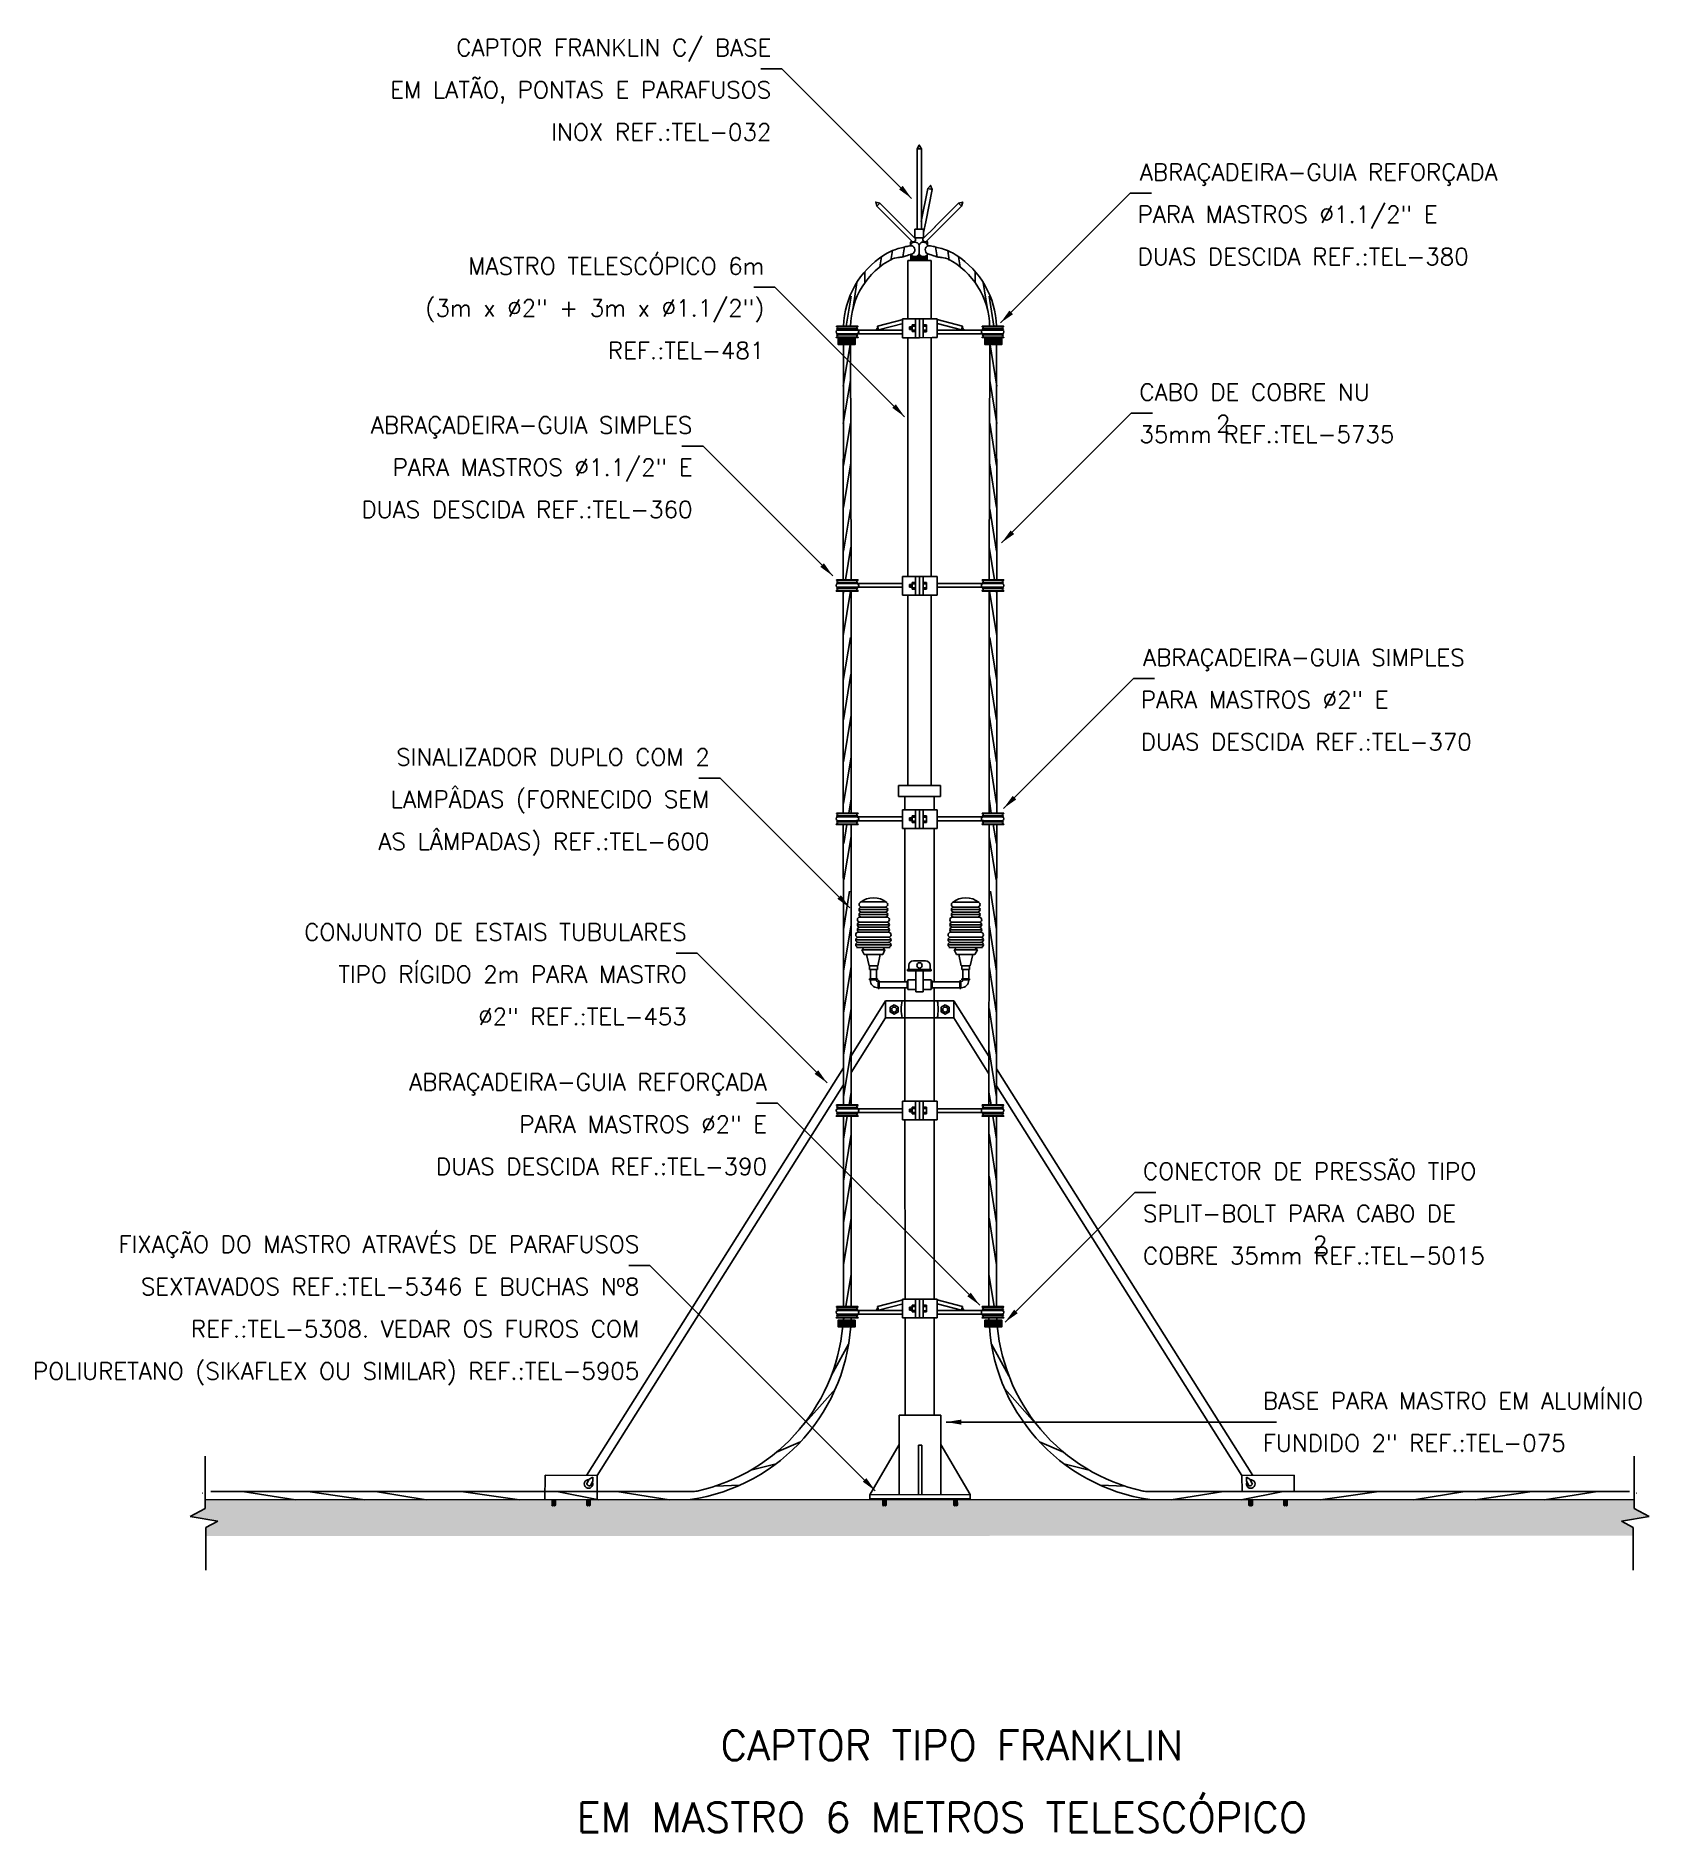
# Model space of a CAD drawing. Header units: millimetres. Extents: x -6160.2 to -6141.2, y -4696.6 to -4675.3.
import ezdxf
from ezdxf.enums import TextEntityAlignment as Align

# ---------------------------------------------------------------- set-up
doc = ezdxf.new("R2010")
doc.units = ezdxf.units.MM
doc.header["$LTSCALE"] = 10
doc.layers.add('Termotécnica', color=7, linetype='Continuous')
doc.styles.add('r140', font='romans.shx')
doc.styles.add('r80', font='romans.shx')

msp = doc.modelspace()

# ---------------------------------------------------------------- texts
at = {"layer": 'Termotécnica', "color": 2, "style": 'r80'}
for s, p in [('CAPTOR FRANKLIN C/ BASE', (-6151.537, -4675.565)), ('EM LATÃO, PONTAS E PARAFUSOS', (-6151.539, -4676.065)), ('INOX REF.:TEL-032', (-6151.536, -4676.565)), ('MASTRO TELESCÓPICO 6m', (-6151.62, -4678.151)), ('(3m x %%c2" + 3m x %%c1.1/2")', (-6151.62, -4678.648)), ('REF.:TEL-481', (-6151.62, -4679.151)), ('ABRAÇADEIRA-GUIA SIMPLES', (-6152.471, -4680.033)), ('PARA MASTROS %%c1.1/2" E', (-6152.47, -4680.533)), ('DUAS DESCIDA REF.:TEL-360', (-6152.47, -4681.033)), ('SINALIZADOR DUPLO COM 2', (-6152.265, -4683.962)), ('LAMPÂDAS (FORNECIDO SEM', (-6152.27, -4684.462)), ('AS LÂMPADAS) REF.:TEL-600', (-6152.27, -4684.962)), ('CONJUNTO DE ESTAIS TUBULARES', (-6152.539, -4686.034)), ('TIPO RÍGIDO 2m PARA MASTRO', (-6152.539, -4686.535)), ('%%c2" REF.:TEL-453', (-6152.538, -4687.034)), ('ABRAÇADEIRA-GUIA REFORÇADA', (-6151.589, -4687.809)), ('PARA MASTROS %%c2" E', (-6151.588, -4688.31)), ('DUAS DESCIDA REF.:TEL-390', (-6151.588, -4688.809)), ('FIXAÇÃO DO MASTRO ATRAVÉS DE PARAFUSOS', (-6153.1, -4689.73)), ('2', (-6144.959, -4689.732)), ('SEXTAVADOS REF.:TEL-5346 E BUCHAS Nº8', (-6153.1, -4690.231)), ('REF.:TEL-5308. VEDAR OS FUROS COM', (-6153.1, -4690.731)), ('POLIURETANO (SIKAFLEX OU SIMILAR) REF.:TEL-5905', (-6153.1, -4691.231))]:
    msp.add_text(s, height=0.2, dxfattribs=at).set_placement(p, align=Align.RIGHT)
for s, p in [('ABRAÇADEIRA-GUIA REFORÇADA', (-6147.177, -4677.04)), ('PARA MASTROS %%c1.1/2" E', (-6147.203, -4677.54)), ('DUAS DESCIDA REF.:TEL-380', (-6147.203, -4678.039)), ('CABO DE COBRE NU', (-6147.182, -4679.644)), ('35mm REF.:TEL-5735', (-6147.182, -4680.143)), ('2', (-6146.276, -4680.017)), ('ABRAÇADEIRA-GUIA SIMPLES', (-6147.139, -4682.784)), ('PARA MASTROS %%c2" E', (-6147.166, -4683.284)), ('DUAS DESCIDA REF.:TEL-370', (-6147.166, -4683.783)), ('CONECTOR DE PRESSÃO TIPO', (-6147.14, -4688.866)), ('SPLIT-BOLT PARA CABO DE', (-6147.14, -4689.366)), ('COBRE 35mm REF.:TEL-5015', (-6147.14, -4689.866)), ('BASE PARA MASTRO EM ALUMÍNIO', (-6145.722, -4691.583)), ('FUNDIDO 2" REF.:TEL-075', (-6145.721, -4692.083))]:
    msp.add_text(s, height=0.2, dxfattribs=at).set_placement(p)
at = {"layer": 'Termotécnica', "color": 5, "style": 'r140'}
for s, p in [(' CAPTOR TIPO FRANKLIN', (-6149.521, -4695.841)), ('EM MASTRO 6 METROS TELESCÓPICO', (-6149.521, -4696.692))]:
    msp.add_text(s, height=0.35, dxfattribs=at).set_placement(p, align=Align.BOTTOM_CENTER)

# ---------------------------------------------------------------- blocks, each defined once
blk = doc.blocks.new('*X4')
at = {"color": 0}
for p, q in [((181.767, 175.738), (181.784, 175.755)), ((181.768, 175.757), (181.773, 175.762)), ((181.767, 175.72), (181.785, 175.738)), ((181.767, 175.703), (181.786, 175.722)), ((181.775, 175.693), (181.785, 175.703))]:
    blk.add_line(p, q, dxfattribs=at)
blk = doc.blocks.new('*X1')
at = {"color": 0, "linetype": 'ByBlock'}
for p, q in [((387.028, 152.597), (387.028, 152.67)), ((387.041, 152.597), (387.041, 152.67)), ((387.053, 152.597), (387.053, 152.67)), ((387.066, 152.597), (387.066, 152.67)), ((387.078, 152.597), (387.078, 152.67))]:
    blk.add_line(p, q, dxfattribs=at)
blk = doc.blocks.new('*X2')
at = {"color": 0, "linetype": 'ByBlock'}
for p, q in [((387.028, 152.597), (387.028, 152.67)), ((387.041, 152.597), (387.041, 152.67)), ((387.053, 152.597), (387.053, 152.67)), ((387.066, 152.597), (387.066, 152.67)), ((387.078, 152.597), (387.078, 152.67))]:
    blk.add_line(p, q, dxfattribs=at)
blk = doc.blocks.new('*X3')
at = {"color": 0, "linetype": 'ByBlock'}
for p, q in [((387.028, 152.597), (387.028, 152.67)), ((387.041, 152.597), (387.041, 152.67)), ((387.053, 152.597), (387.053, 152.67)), ((387.066, 152.597), (387.066, 152.67)), ((387.078, 152.597), (387.078, 152.67))]:
    blk.add_line(p, q, dxfattribs=at)
blk = doc.blocks.new('*X5')
at = {"color": 0}
for p, q in [((181.767, 175.738), (181.784, 175.755)), ((181.768, 175.757), (181.773, 175.762)), ((181.767, 175.72), (181.785, 175.738)), ((181.767, 175.703), (181.786, 175.722)), ((181.775, 175.693), (181.785, 175.703))]:
    blk.add_line(p, q, dxfattribs=at)
blk = doc.blocks.new('*X6')
at = {"color": 0}
for p, q in [((221.64, 187.65), (221.66, 187.65)), ((221.64, 187.62), (221.7, 187.62)), ((221.64, 187.58), (221.76, 187.58)), ((221.64, 187.54), (222.58, 187.54)), ((221.64, 187.5), (222.58, 187.5)), ((221.64, 187.47), (222.58, 187.47)), ((221.64, 187.43), (222.58, 187.43)), ((221.64, 187.39), (222.58, 187.39)), ((221.97, 187.58), (222.25, 187.58)), ((222.03, 187.62), (222.19, 187.62)), ((222.07, 187.65), (222.15, 187.65)), ((222.1, 187.69), (222.12, 187.69)), ((222.46, 187.58), (222.58, 187.58)), ((222.52, 187.62), (222.58, 187.62)), ((222.56, 187.65), (222.58, 187.65))]:
    blk.add_line(p, q, dxfattribs=at)
blk = doc.blocks.new('*X7')
at = {"color": 0}
for p, q in [((181.767, 175.738), (181.784, 175.755)), ((181.768, 175.757), (181.773, 175.762)), ((181.767, 175.72), (181.785, 175.738)), ((181.767, 175.703), (181.786, 175.722)), ((181.775, 175.693), (181.785, 175.703))]:
    blk.add_line(p, q, dxfattribs=at)
blk = doc.blocks.new('*X8')
at = {"color": 0}
for p, q in [((181.767, 175.738), (181.784, 175.755)), ((181.768, 175.757), (181.773, 175.762)), ((181.767, 175.72), (181.785, 175.738)), ((181.767, 175.703), (181.786, 175.722)), ((181.775, 175.693), (181.785, 175.703))]:
    blk.add_line(p, q, dxfattribs=at)
blk = doc.blocks.new('*X9')
at = {"color": 0, "linetype": 'ByBlock'}
for p, q in [((387.028, 152.597), (387.028, 152.67)), ((387.041, 152.597), (387.041, 152.67)), ((387.053, 152.597), (387.053, 152.67)), ((387.066, 152.597), (387.066, 152.67)), ((387.078, 152.597), (387.078, 152.67))]:
    blk.add_line(p, q, dxfattribs=at)
blk = doc.blocks.new('*X10')
at = {"color": 0, "linetype": 'ByBlock'}
for p, q in [((387.028, 152.597), (387.028, 152.67)), ((387.041, 152.597), (387.041, 152.67)), ((387.053, 152.597), (387.053, 152.67)), ((387.066, 152.597), (387.066, 152.67)), ((387.078, 152.597), (387.078, 152.67))]:
    blk.add_line(p, q, dxfattribs=at)

# ---------------------------------------------------------------- hatches: boundary and pattern name
at = {"layer": 'Termotécnica'}
h = msp.add_hatch(dxfattribs=at)
h.set_pattern_fill('CONCRE', color=1, scale=0.757664, style=0)
h.set_pattern_definition([(0, (-6163.6122, -4709.21014), (0.757664, 0.757664), [0.094708, -0.662956]), (90, (-6163.6122, -4709.21014), (-0.757664, 0.757664), [0.094708, -0.662956]), (135, (-6163.5175, -4709.21014), (-0.757664, 0), [0.133937, -0.937562]), (0, (-6163.5175, -4708.78396), (0.757664, 0.757664), [0.094708, -0.662956]), (45, (-6163.47015, -4708.8313), (0, 0.757664), [0.066969, -1.00453]), (135, (-6163.47015, -4708.8313), (-0.757664, 0), [0.066969, -1.00453]), (0, (-6163.2334, -4708.59454), (0.757664, 0.757664), [0.133937, -0.623727]), (45, (-6163.2334, -4708.59454), (0, 0.757664), [0.094708, -0.976791]), (135, (-6163.09944, -4708.59454), (-0.757664, 0), [0.094708, -0.976791]), (90, (-6163.0913, -4709.0207), (-0.757664, 0.757664), [0.094708, -0.662956]), (45, (-6163.0913, -4709.0207), (0, 0.757664), [0.066969, -1.00453]), (135, (-6163.04396, -4708.97337), (-0.757664, 0), [0.066969, -1.00453]), (0, (-6163.5175, -4709.0207), (0.757664, 0.757664), [0.047354, -0.634544]), (0, (-6162.94925, -4708.8313), (0.757664, 0.757664), [0.047354, -0.634544]), (90, (-6163.186, -4708.7366), (-0.757664, 0.757664), [0.047354, -0.634544]), (135, (-6163.0913, -4709.1628), (-0.757664, 0), [0.066969, -1.00453]), (135, (-6163.4228, -4708.6419), (-0.757664, 0), [0.066969, -1.00453]), (45, (-6163.25706, -4708.96153), (0, 0.757664), [0.066969, -1.00453]), (90, (-6163.3518, -4709.1154), (-0.757664, 0.757664), [0.011839, -0.745826]), (90, (-6163.31625, -4708.7958), (-0.757664, 0.757664), [0.011839, -0.745826]), (90, (-6162.9611, -4708.6656), (-0.757664, 0.757664), [0.011839, -0.745826]), (90, (-6162.94925, -4709.0681), (-0.757664, 0.757664), [0.011839, -0.745826])])
h.paths.add_polyline_path([(-6149.359, -4692.724), (-6149.348, -4692.713), (-6149.349, -4692.71), (-6149.347, -4692.704), (-6149.35, -4692.701), (-6149.347, -4692.694), (-6149.347, -4692.694), (-6149.366, -4692.713), (-6149.367, -4692.715), (-6149.362, -4692.721)], flags=0)
h.paths.add_polyline_path([(-6153.692, -4692.713), (-6153.711, -4692.694), (-6153.711, -4692.694), (-6153.708, -4692.701), (-6153.711, -4692.705), (-6153.709, -4692.711), (-6153.71, -4692.713), (-6153.699, -4692.724), (-6153.696, -4692.722), (-6153.691, -4692.715)], flags=0)
h.paths.add_polyline_path([(-6153.691, -4692.696), (-6153.71, -4692.677), (-6153.709, -4692.68), (-6153.711, -4692.684), (-6153.708, -4692.69), (-6153.711, -4692.694), (-6153.692, -4692.713), (-6153.693, -4692.711), (-6153.69, -4692.705), (-6153.693, -4692.701)], flags=0)
h.paths.add_polyline_path([(-6145.867, -4692.724), (-6145.856, -4692.713), (-6145.857, -4692.711), (-6145.855, -4692.705), (-6145.858, -4692.701), (-6145.855, -4692.694), (-6145.855, -4692.694), (-6145.874, -4692.713), (-6145.875, -4692.715), (-6145.87, -4692.722)], flags=0)
h.paths.add_polyline_path([(-6150.198, -4692.653), (-6150.195, -4692.653), (-6150.188, -4692.653), (-6150.19, -4692.657), (-6150.191, -4692.658), (-6150.188, -4692.663), (-6150.191, -4692.67), (-6150.188, -4692.674), (-6150.189, -4692.677), (-6150.191, -4692.68), (-6150.188, -4692.684), (-6150.191, -4692.689), (-6150.189, -4692.694), (-6150.189, -4692.695), (-6150.191, -4692.701), (-6150.188, -4692.705), (-6150.191, -4692.71), (-6150.19, -4692.713), (-6150.189, -4692.715), (-6150.193, -4692.721), (-6150.197, -4692.724), (-6150.199, -4692.725), (-6150.204, -4692.721), (-6150.209, -4692.714), (-6150.208, -4692.713), (-6150.207, -4692.71), (-6150.209, -4692.704), (-6150.206, -4692.701), (-6150.209, -4692.694), (-6150.209, -4692.694), (-6150.206, -4692.69), (-6150.209, -4692.684), (-6150.206, -4692.679), (-6150.207, -4692.677), (-6150.209, -4692.673), (-6150.207, -4692.67), (-6150.209, -4692.663), (-6150.207, -4692.659), (-6150.206, -4692.658), (-6150.209, -4692.653), (-6150.214, -4692.653), (-6150.219, -4692.653), (-6153.598, -4692.653), (-6153.722, -4692.653), (-6154.092, -4692.653), (-6154.097, -4692.653), (-6154.103, -4692.653), (-6154.104, -4692.657), (-6154.105, -4692.658), (-6154.102, -4692.663), (-6154.105, -4692.67), (-6154.102, -4692.674), (-6154.103, -4692.677), (-6154.105, -4692.68), (-6154.102, -4692.684), (-6154.105, -4692.689), (-6154.103, -4692.694), (-6154.103, -4692.695), (-6154.105, -4692.701), (-6154.102, -4692.704), (-6154.105, -4692.71), (-6154.104, -4692.713), (-6154.103, -4692.714), (-6154.107, -4692.721), (-6154.111, -4692.723), (-6154.113, -4692.725), (-6154.118, -4692.721), (-6154.123, -4692.714), (-6154.122, -4692.712), (-6154.121, -4692.71), (-6154.123, -4692.704), (-6154.12, -4692.7), (-6154.123, -4692.694), (-6154.123, -4692.693), (-6154.12, -4692.689), (-6154.123, -4692.683), (-6154.12, -4692.679), (-6154.121, -4692.676), (-6154.123, -4692.673), (-6154.121, -4692.67), (-6154.123, -4692.663), (-6154.121, -4692.659), (-6154.12, -4692.658), (-6154.123, -4692.653), (-6154.128, -4692.653), (-6154.133, -4692.653), (-6154.216, -4692.653), (-6158.237, -4692.654), (-6158.237, -4692.757), (-6158.415, -4692.852), (-6158.088, -4692.908), (-6158.228, -4692.983), (-6158.228, -4693.082), (-6141.338, -4693.08), (-6141.338, -4692.983), (-6141.478, -4692.908), (-6141.152, -4692.852), (-6141.329, -4692.757), (-6141.329, -4692.651), (-6142.379, -4692.652), (-6143.2, -4692.652), (-6143.928, -4692.652), (-6145.034, -4692.652), (-6145.974, -4692.652), (-6146.805, -4692.652), (-6147.063, -4692.652)], flags=0)
h.paths.add_polyline_path([(-6149.361, -4692.653), (-6149.366, -4692.657), (-6149.365, -4692.658), (-6149.367, -4692.663), (-6149.365, -4692.67), (-6149.368, -4692.674), (-6149.367, -4692.677), (-6149.349, -4692.659), (-6149.347, -4692.663), (-6149.349, -4692.67), (-6149.347, -4692.673), (-6149.348, -4692.677), (-6149.35, -4692.679), (-6149.347, -4692.684), (-6149.35, -4692.69), (-6149.347, -4692.694), (-6149.347, -4692.694), (-6149.35, -4692.701), (-6149.347, -4692.704), (-6149.349, -4692.71), (-6149.348, -4692.713), (-6149.347, -4692.714), (-6149.352, -4692.721), (-6149.357, -4692.725), (-6149.359, -4692.724), (-6149.362, -4692.721), (-6149.367, -4692.715), (-6149.366, -4692.713), (-6149.365, -4692.71), (-6149.368, -4692.705), (-6149.365, -4692.701), (-6149.367, -4692.695), (-6149.367, -4692.694), (-6149.365, -4692.689), (-6149.368, -4692.684), (-6149.365, -4692.68), (-6149.367, -4692.677), (-6149.368, -4692.674), (-6149.365, -4692.67), (-6149.367, -4692.663), (-6149.365, -4692.658), (-6149.366, -4692.657), (-6149.367, -4692.653)], flags=16)
h.paths.add_polyline_path([(-6153.691, -4692.664), (-6153.693, -4692.67), (-6153.69, -4692.674), (-6153.691, -4692.677), (-6153.693, -4692.681), (-6153.69, -4692.684), (-6153.693, -4692.69), (-6153.691, -4692.695), (-6153.691, -4692.696), (-6153.693, -4692.701), (-6153.69, -4692.705), (-6153.693, -4692.711), (-6153.692, -4692.713), (-6153.691, -4692.715), (-6153.696, -4692.722), (-6153.699, -4692.724), (-6153.701, -4692.725), (-6153.706, -4692.722), (-6153.711, -4692.715), (-6153.71, -4692.713), (-6153.709, -4692.711), (-6153.711, -4692.705), (-6153.708, -4692.701), (-6153.711, -4692.694), (-6153.711, -4692.694), (-6153.708, -4692.69), (-6153.711, -4692.684), (-6153.709, -4692.68), (-6153.71, -4692.677), (-6153.711, -4692.674), (-6153.709, -4692.67), (-6153.711, -4692.664), (-6153.709, -4692.66), (-6153.691, -4692.677), (-6153.69, -4692.674), (-6153.693, -4692.67), (-6153.691, -4692.664), (-6153.693, -4692.659), (-6153.693, -4692.658), (-6153.697, -4692.653), (-6153.691, -4692.653), (-6153.693, -4692.658), (-6153.693, -4692.659)], flags=0)
h.paths.add_polyline_path([(-6145.869, -4692.653), (-6145.874, -4692.658), (-6145.873, -4692.659), (-6145.875, -4692.664), (-6145.873, -4692.67), (-6145.876, -4692.674), (-6145.875, -4692.677), (-6145.857, -4692.66), (-6145.855, -4692.664), (-6145.857, -4692.67), (-6145.855, -4692.674), (-6145.856, -4692.677), (-6145.858, -4692.68), (-6145.855, -4692.684), (-6145.858, -4692.69), (-6145.855, -4692.694), (-6145.855, -4692.694), (-6145.858, -4692.701), (-6145.855, -4692.705), (-6145.857, -4692.711), (-6145.856, -4692.713), (-6145.855, -4692.715), (-6145.86, -4692.722), (-6145.865, -4692.725), (-6145.867, -4692.724), (-6145.87, -4692.722), (-6145.875, -4692.715), (-6145.874, -4692.713), (-6145.873, -4692.711), (-6145.876, -4692.705), (-6145.873, -4692.701), (-6145.875, -4692.696), (-6145.875, -4692.695), (-6145.873, -4692.69), (-6145.876, -4692.684), (-6145.873, -4692.681), (-6145.875, -4692.677), (-6145.876, -4692.674), (-6145.873, -4692.67), (-6145.875, -4692.664), (-6145.873, -4692.659), (-6145.874, -4692.658), (-6145.875, -4692.653)], flags=0)
h.paths.add_polyline_path([(-6145.464, -4692.663), (-6145.461, -4692.67), (-6145.464, -4692.674), (-6145.463, -4692.677), (-6145.445, -4692.659), (-6145.443, -4692.663), (-6145.445, -4692.67), (-6145.443, -4692.673), (-6145.445, -4692.676), (-6145.446, -4692.679), (-6145.443, -4692.683), (-6145.446, -4692.689), (-6145.443, -4692.693), (-6145.443, -4692.694), (-6145.446, -4692.7), (-6145.443, -4692.704), (-6145.445, -4692.71), (-6145.444, -4692.712), (-6145.443, -4692.714), (-6145.448, -4692.721), (-6145.453, -4692.725), (-6145.455, -4692.723), (-6145.459, -4692.721), (-6145.464, -4692.714), (-6145.463, -4692.713), (-6145.461, -4692.71), (-6145.464, -4692.704), (-6145.461, -4692.701), (-6145.463, -4692.695), (-6145.464, -4692.694), (-6145.461, -4692.689), (-6145.464, -4692.684), (-6145.461, -4692.68), (-6145.463, -4692.677), (-6145.464, -4692.674), (-6145.461, -4692.67), (-6145.464, -4692.663), (-6145.461, -4692.658), (-6145.462, -4692.657), (-6145.464, -4692.653), (-6145.457, -4692.653), (-6145.462, -4692.657), (-6145.461, -4692.658)], flags=0)

# ---------------------------------------------------------------- linework, layer by layer
at = {"layer": 'Termotécnica', "color": 2}
for p, q in [((-6151.413, -4675.716), (-6151.663, -4675.716)), ((-6149.878, -4677.251), (-6151.413, -4675.716)), ((-6148.827, -4678.725), (-6147.291, -4677.19)), ((-6147.041, -4677.19), (-6147.291, -4677.19)), ((-6151.495, -4678.301), (-6151.745, -4678.301)), ((-6149.96, -4679.836), (-6151.495, -4678.301)), ((-6148.813, -4681.328), (-6147.278, -4679.793)), ((-6147.028, -4679.793), (-6147.278, -4679.793)), ((-6152.345, -4680.183), (-6152.595, -4680.183)), ((-6150.81, -4681.719), (-6152.345, -4680.183)), ((-6148.789, -4684.47), (-6147.253, -4682.934)), ((-6147.003, -4682.934), (-6147.253, -4682.934)), ((-6152.145, -4684.112), (-6152.395, -4684.112)), ((-6150.609, -4685.648), (-6152.145, -4684.112)), ((-6152.414, -4686.184), (-6152.664, -4686.184)), ((-6150.878, -4687.72), (-6152.414, -4686.184)), ((-6151.464, -4687.96), (-6151.714, -4687.96)), ((-6149.072, -4690.351), (-6151.464, -4687.96)), ((-6148.772, -4690.552), (-6147.236, -4689.016)), ((-6146.986, -4689.016), (-6147.236, -4689.016)), ((-6152.975, -4689.881), (-6153.225, -4689.881)), ((-6150.308, -4692.547), (-6152.975, -4689.881)), ((-6149.469, -4691.734), (-6145.809, -4691.734)), ((-6145.559, -4691.734), (-6145.809, -4691.734))]:
    msp.add_line(p, q, dxfattribs=at)
at = {"layer": 'Termotécnica', "color": 2, "ltscale": 5}
for p, q in [((-6149.813, -4677.615), (-6149.813, -4676.663)), ((-6149.761, -4677.615), (-6149.761, -4676.663)), ((-6149.763, -4677.525), (-6149.687, -4677.135)), ((-6149.711, -4677.528), (-6149.636, -4677.145)), ((-6150.013, -4677.62), (-6150.289, -4677.344)), ((-6149.972, -4677.588), (-6150.253, -4677.308)), ((-6149.603, -4677.588), (-6149.322, -4677.307)), ((-6149.562, -4677.62), (-6149.286, -4677.344)), ((-6150.013, -4677.62), (-6149.867, -4677.766)), ((-6149.831, -4677.729), (-6149.978, -4677.582)), ((-6149.838, -4677.718), (-6149.838, -4677.615)), ((-6149.838, -4677.615), (-6149.735, -4677.615)), ((-6149.744, -4677.729), (-6149.597, -4677.582)), ((-6149.711, -4677.528), (-6149.736, -4677.653)), ((-6149.736, -4677.718), (-6149.736, -4677.615)), ((-6149.562, -4677.62), (-6149.708, -4677.766)), ((-6149.89, -4677.802), (-6149.89, -4677.81)), ((-6149.876, -4677.757), (-6149.889, -4677.769)), ((-6149.889, -4677.769), (-6149.889, -4677.81)), ((-6149.838, -4677.718), (-6149.736, -4677.718)), ((-6149.789, -4677.799), (-6149.789, -4677.908)), ((-6149.699, -4677.757), (-6149.688, -4677.769)), ((-6149.688, -4677.769), (-6149.688, -4677.81)), ((-6149.886, -4677.979), (-6149.886, -4677.914)), ((-6149.692, -4677.978), (-6149.886, -4677.979)), ((-6149.693, -4677.917), (-6149.692, -4677.978)), ((-6149.688, -4677.909), (-6149.688, -4677.909)), ((-6149.987, -4678.675), (-6149.987, -4678.899)), ((-6149.831, -4678.899), (-6149.831, -4678.675)), ((-6149.786, -4678.675), (-6149.786, -4678.899)), ((-6149.786, -4678.675), (-6149.786, -4678.899)), ((-6149.742, -4678.675), (-6149.742, -4678.899)), ((-6149.577, -4678.898), (-6149.577, -4678.675)), ((-6150.515, -4678.764), (-6150.765, -4678.764)), ((-6150.765, -4678.796), (-6150.515, -4678.796)), ((-6150.752, -4678.809), (-6150.765, -4678.796)), ((-6150.752, -4678.854), (-6150.765, -4678.867)), ((-6150.765, -4678.867), (-6150.515, -4678.867)), ((-6150.515, -4678.898), (-6150.765, -4678.898)), ((-6150.529, -4678.809), (-6150.751, -4678.809)), ((-6150.529, -4678.854), (-6150.751, -4678.854)), ((-6150.686, -4681.765), (-6150.684, -4678.898)), ((-6150.594, -4681.765), (-6150.602, -4678.898)), ((-6150.529, -4678.809), (-6150.515, -4678.796)), ((-6150.529, -4678.854), (-6150.515, -4678.867)), ((-6150.28, -4678.763), (-6150.268, -4678.806)), ((-6149.277, -4678.763), (-6149.288, -4678.806)), ((-6149.041, -4678.764), (-6148.791, -4678.764)), ((-6148.791, -4678.796), (-6149.041, -4678.796)), ((-6149.027, -4678.809), (-6149.041, -4678.796)), ((-6149.027, -4678.854), (-6149.041, -4678.867)), ((-6148.791, -4678.867), (-6149.041, -4678.867)), ((-6149.041, -4678.898), (-6148.791, -4678.898)), ((-6149.027, -4678.809), (-6148.806, -4678.809)), ((-6149.027, -4678.854), (-6148.806, -4678.854)), ((-6148.962, -4681.765), (-6148.954, -4678.898)), ((-6148.87, -4681.765), (-6148.872, -4678.898)), ((-6148.804, -4678.809), (-6148.791, -4678.796)), ((-6148.804, -4678.854), (-6148.791, -4678.867)), ((-6150.515, -4681.765), (-6150.765, -4681.765)), ((-6150.752, -4681.809), (-6150.765, -4681.796)), ((-6150.765, -4681.796), (-6150.515, -4681.796)), ((-6150.752, -4681.854), (-6150.765, -4681.867)), ((-6150.765, -4681.867), (-6150.515, -4681.868)), ((-6150.515, -4681.899), (-6150.765, -4681.899)), ((-6150.529, -4681.809), (-6150.751, -4681.809)), ((-6150.529, -4681.854), (-6150.751, -4681.854)), ((-6150.686, -4681.899), (-6150.686, -4684.526)), ((-6150.529, -4681.809), (-6150.515, -4681.796)), ((-6150.529, -4681.854), (-6150.515, -4681.868)), ((-6149.987, -4681.724), (-6149.987, -4681.947)), ((-6149.831, -4681.947), (-6149.831, -4681.724)), ((-6149.786, -4681.724), (-6149.786, -4681.947)), ((-6149.786, -4681.724), (-6149.786, -4681.947)), ((-6149.742, -4681.724), (-6149.742, -4681.947)), ((-6149.577, -4681.947), (-6149.577, -4681.724)), ((-6149.041, -4681.765), (-6148.791, -4681.765)), ((-6149.027, -4681.809), (-6149.041, -4681.796)), ((-6148.791, -4681.796), (-6149.041, -4681.796)), ((-6149.027, -4681.854), (-6149.041, -4681.868)), ((-6148.791, -4681.867), (-6149.041, -4681.868)), ((-6149.041, -4681.899), (-6148.791, -4681.899)), ((-6149.027, -4681.809), (-6148.806, -4681.809)), ((-6149.027, -4681.854), (-6148.806, -4681.854)), ((-6148.87, -4681.899), (-6148.87, -4684.526)), ((-6148.804, -4681.809), (-6148.791, -4681.796)), ((-6148.804, -4681.854), (-6148.791, -4681.867)), ((-6150.515, -4684.526), (-6150.765, -4684.526)), ((-6150.765, -4684.558), (-6150.515, -4684.558)), ((-6150.752, -4684.571), (-6150.765, -4684.558)), ((-6150.752, -4684.616), (-6150.765, -4684.629)), ((-6150.765, -4684.629), (-6150.515, -4684.629)), ((-6150.515, -4684.66), (-6150.765, -4684.66)), ((-6150.529, -4684.571), (-6150.751, -4684.571)), ((-6150.529, -4684.616), (-6150.751, -4684.616)), ((-6150.686, -4684.66), (-6150.685, -4685.939)), ((-6150.529, -4684.571), (-6150.515, -4684.558)), ((-6150.529, -4684.616), (-6150.515, -4684.629)), ((-6149.987, -4684.486), (-6149.987, -4684.709)), ((-6149.831, -4684.709), (-6149.831, -4684.486)), ((-6149.786, -4684.486), (-6149.786, -4684.709)), ((-6149.786, -4684.486), (-6149.786, -4684.709)), ((-6149.742, -4684.486), (-6149.742, -4684.709)), ((-6149.577, -4684.709), (-6149.577, -4684.486)), ((-6149.041, -4684.526), (-6148.791, -4684.526)), ((-6148.791, -4684.558), (-6149.041, -4684.558)), ((-6149.027, -4684.571), (-6149.041, -4684.558)), ((-6149.027, -4684.616), (-6149.041, -4684.629)), ((-6148.791, -4684.629), (-6149.041, -4684.629)), ((-6149.041, -4684.66), (-6148.791, -4684.66)), ((-6149.027, -4684.571), (-6148.806, -4684.571)), ((-6149.027, -4684.616), (-6148.806, -4684.616)), ((-6148.87, -4684.66), (-6148.872, -4685.939)), ((-6148.804, -4684.571), (-6148.791, -4684.558)), ((-6148.804, -4684.616), (-6148.791, -4684.629)), ((-6150.685, -4685.939), (-6150.684, -4687.706)), ((-6150.594, -4685.939), (-6150.594, -4687.572)), ((-6148.962, -4685.939), (-6148.963, -4687.572)), ((-6148.872, -4685.939), (-6148.872, -4687.706)), ((-6150.529, -4686.116), (-6150.131, -4686.116)), ((-6150.467, -4686.143), (-6150.44, -4686.116)), ((-6150.44, -4686.198), (-6150.467, -4686.143)), ((-6150.467, -4686.143), (-6150.193, -4686.143)), ((-6150.193, -4686.143), (-6150.22, -4686.116)), ((-6150.22, -4686.198), (-6150.193, -4686.143)), ((-6149.039, -4686.116), (-6149.436, -4686.116)), ((-6149.375, -4686.143), (-6149.347, -4686.116)), ((-6149.347, -4686.198), (-6149.375, -4686.143)), ((-6149.1, -4686.143), (-6149.375, -4686.143)), ((-6149.1, -4686.143), (-6149.128, -4686.116)), ((-6149.128, -4686.198), (-6149.1, -4686.143)), ((-6150.44, -4686.198), (-6150.22, -4686.198)), ((-6150.412, -4686.198), (-6150.382, -4686.335)), ((-6150.382, -4686.335), (-6150.278, -4686.335)), ((-6150.377, -4686.379), (-6150.377, -4686.335)), ((-6150.283, -4686.379), (-6150.283, -4686.335)), ((-6150.248, -4686.198), (-6150.278, -4686.335)), ((-6149.911, -4686.377), (-6149.911, -4686.328)), ((-6149.714, -4686.273), (-6149.856, -4686.273)), ((-6149.659, -4686.377), (-6149.659, -4686.328)), ((-6149.128, -4686.198), (-6149.347, -4686.198)), ((-6149.32, -4686.198), (-6149.29, -4686.335)), ((-6149.185, -4686.335), (-6149.29, -4686.335)), ((-6149.284, -4686.379), (-6149.284, -4686.335)), ((-6149.191, -4686.379), (-6149.191, -4686.335)), ((-6149.155, -4686.198), (-6149.185, -4686.335)), ((-6150.377, -4686.379), (-6150.283, -4686.379)), ((-6150.377, -4686.489), (-6150.377, -4686.5)), ((-6150.377, -4686.489), (-6150.283, -4686.489)), ((-6150.283, -4686.5), (-6150.377, -4686.5)), ((-6150.366, -4686.379), (-6150.366, -4686.489)), ((-6150.366, -4686.5), (-6150.366, -4686.505)), ((-6150.294, -4686.379), (-6150.294, -4686.489)), ((-6150.294, -4686.505), (-6150.294, -4686.5)), ((-6150.283, -4686.489), (-6150.283, -4686.5)), ((-6150.278, -4686.522), (-6150.272, -4686.522)), ((-6150.261, -4686.511), (-6150.272, -4686.511)), ((-6150.272, -4686.604), (-6150.272, -4686.511)), ((-6150.261, -4686.511), (-6150.261, -4686.604)), ((-6149.932, -4686.522), (-6150.261, -4686.522)), ((-6149.932, -4686.511), (-6149.932, -4686.604)), ((-6149.932, -4686.511), (-6149.921, -4686.511)), ((-6149.925, -4686.393), (-6149.925, -4686.377)), ((-6149.645, -4686.377), (-6149.925, -4686.377)), ((-6149.645, -4686.393), (-6149.925, -4686.393)), ((-6149.921, -4686.5), (-6149.921, -4686.615)), ((-6149.921, -4686.5), (-6149.829, -4686.5)), ((-6149.829, -4686.643), (-6149.829, -4686.393)), ((-6149.741, -4686.643), (-6149.741, -4686.393)), ((-6149.741, -4686.5), (-6149.646, -4686.5)), ((-6149.646, -4686.5), (-6149.646, -4686.615)), ((-6149.646, -4686.511), (-6149.635, -4686.511)), ((-6149.645, -4686.393), (-6149.645, -4686.377)), ((-6149.635, -4686.511), (-6149.635, -4686.604)), ((-6149.635, -4686.522), (-6149.306, -4686.522)), ((-6149.306, -4686.511), (-6149.306, -4686.604)), ((-6149.306, -4686.511), (-6149.295, -4686.511)), ((-6149.295, -4686.604), (-6149.295, -4686.511)), ((-6149.29, -4686.522), (-6149.295, -4686.522)), ((-6149.191, -4686.379), (-6149.284, -4686.379)), ((-6149.191, -4686.489), (-6149.284, -4686.489)), ((-6149.284, -4686.489), (-6149.284, -4686.5)), ((-6149.284, -4686.5), (-6149.191, -4686.5)), ((-6149.273, -4686.379), (-6149.273, -4686.489)), ((-6149.273, -4686.505), (-6149.273, -4686.5)), ((-6149.202, -4686.379), (-6149.202, -4686.489)), ((-6149.202, -4686.5), (-6149.202, -4686.505)), ((-6149.191, -4686.489), (-6149.191, -4686.5)), ((-6150.278, -4686.593), (-6150.272, -4686.593)), ((-6150.261, -4686.604), (-6150.272, -4686.604)), ((-6149.932, -4686.593), (-6150.261, -4686.593)), ((-6149.932, -4686.604), (-6149.921, -4686.604)), ((-6149.921, -4686.615), (-6149.829, -4686.615)), ((-6149.829, -4686.643), (-6149.741, -4686.643)), ((-6149.741, -4686.615), (-6149.646, -4686.615)), ((-6149.646, -4686.604), (-6149.635, -4686.604)), ((-6149.635, -4686.593), (-6149.306, -4686.593)), ((-6149.306, -4686.604), (-6149.295, -4686.604)), ((-6149.29, -4686.593), (-6149.295, -4686.593)), ((-6150.594, -4687.572), (-6150.593, -4687.981)), ((-6148.963, -4687.572), (-6148.963, -4687.981)), ((-6150.684, -4687.706), (-6150.684, -4687.981)), ((-6148.872, -4687.706), (-6148.872, -4687.981)), ((-6150.515, -4687.981), (-6150.765, -4687.981)), ((-6150.765, -4688.012), (-6150.515, -4688.012)), ((-6150.752, -4688.025), (-6150.765, -4688.012)), ((-6150.529, -4688.026), (-6150.751, -4688.025)), ((-6150.529, -4688.026), (-6150.515, -4688.012)), ((-6149.987, -4687.935), (-6149.987, -4688.158)), ((-6149.831, -4688.158), (-6149.831, -4687.935)), ((-6149.786, -4687.935), (-6149.786, -4688.158)), ((-6149.786, -4687.935), (-6149.786, -4688.158)), ((-6149.742, -4687.935), (-6149.742, -4688.158)), ((-6149.577, -4688.158), (-6149.577, -4687.935)), ((-6149.041, -4687.981), (-6148.791, -4687.981)), ((-6148.791, -4688.012), (-6149.041, -4688.012)), ((-6149.027, -4688.026), (-6149.041, -4688.012)), ((-6149.027, -4688.026), (-6148.806, -4688.025)), ((-6148.804, -4688.025), (-6148.791, -4688.012)), ((-6150.752, -4688.07), (-6150.765, -4688.084)), ((-6150.765, -4688.084), (-6150.515, -4688.084)), ((-6150.515, -4688.115), (-6150.765, -4688.115)), ((-6150.529, -4688.07), (-6150.751, -4688.07)), ((-6150.684, -4688.115), (-6150.683, -4690.077)), ((-6150.593, -4688.115), (-6150.593, -4690.077)), ((-6150.529, -4688.07), (-6150.515, -4688.084)), ((-6149.027, -4688.07), (-6149.041, -4688.084)), ((-6148.791, -4688.084), (-6149.041, -4688.084)), ((-6149.041, -4688.115), (-6148.791, -4688.115)), ((-6149.027, -4688.07), (-6148.806, -4688.07)), ((-6148.963, -4688.115), (-6148.963, -4690.077)), ((-6148.872, -4688.115), (-6148.873, -4690.077)), ((-6148.804, -4688.07), (-6148.791, -4688.084)), ((-6150.683, -4690.077), (-6150.683, -4690.368)), ((-6150.593, -4690.077), (-6150.593, -4690.368)), ((-6148.963, -4690.077), (-6148.963, -4690.368)), ((-6148.873, -4690.077), (-6148.873, -4690.368)), ((-6150.515, -4690.368), (-6150.765, -4690.368)), ((-6150.752, -4690.413), (-6150.765, -4690.399)), ((-6150.765, -4690.399), (-6150.515, -4690.399)), ((-6150.529, -4690.413), (-6150.515, -4690.399)), ((-6150.28, -4690.367), (-6150.268, -4690.41)), ((-6149.987, -4690.279), (-6149.987, -4690.502)), ((-6149.831, -4690.502), (-6149.831, -4690.279)), ((-6149.786, -4690.279), (-6149.786, -4690.502)), ((-6149.786, -4690.279), (-6149.786, -4690.502)), ((-6149.742, -4690.279), (-6149.742, -4690.502)), ((-6149.577, -4690.502), (-6149.577, -4690.279)), ((-6149.277, -4690.367), (-6149.288, -4690.41)), ((-6149.041, -4690.368), (-6148.791, -4690.368)), ((-6149.027, -4690.413), (-6149.041, -4690.399)), ((-6148.791, -4690.399), (-6149.041, -4690.399)), ((-6148.804, -4690.413), (-6148.791, -4690.399)), ((-6150.752, -4690.457), (-6150.765, -4690.471)), ((-6150.765, -4690.471), (-6150.515, -4690.471)), ((-6150.515, -4690.502), (-6150.765, -4690.502)), ((-6150.529, -4690.413), (-6150.751, -4690.413)), ((-6150.529, -4690.457), (-6150.751, -4690.457)), ((-6150.529, -4690.457), (-6150.515, -4690.471)), ((-6149.027, -4690.457), (-6149.041, -4690.471)), ((-6148.791, -4690.471), (-6149.041, -4690.471)), ((-6149.041, -4690.502), (-6148.791, -4690.502)), ((-6149.027, -4690.413), (-6148.806, -4690.413)), ((-6149.027, -4690.457), (-6148.806, -4690.457)), ((-6148.804, -4690.457), (-6148.791, -4690.471)), ((-6149.798, -4692.593), (-6149.798, -4692.008)), ((-6149.798, -4692.008), (-6149.758, -4692.008)), ((-6149.758, -4692.008), (-6149.758, -4692.593)), ((-6149.184, -4692.593), (-6150.372, -4692.594))]:
    msp.add_line(p, q, dxfattribs=at)
at = {"layer": 'Termotécnica', "color": 1, "ltscale": 5}
for p, q in [((-6149.961, -4677.825), (-6149.98, -4677.943)), ((-6149.595, -4677.825), (-6149.576, -4677.943)), ((-6150.233, -4677.941), (-6150.252, -4678.059)), ((-6150.105, -4677.868), (-6150.124, -4677.987)), ((-6149.451, -4677.868), (-6149.432, -4677.987)), ((-6149.323, -4677.941), (-6149.304, -4678.059)), ((-6150.526, -4678.245), (-6150.571, -4678.542)), ((-6150.432, -4678.119), (-6150.432, -4678.249)), ((-6149.124, -4678.119), (-6149.124, -4678.249)), ((-6149.03, -4678.245), (-6148.985, -4678.542)), ((-6150.594, -4678.407), (-6150.653, -4678.764)), ((-6148.962, -4678.407), (-6148.904, -4678.764)), ((-6150.515, -4678.769), (-6150.765, -4678.769)), ((-6150.515, -4678.894), (-6150.765, -4678.894)), ((-6150.675, -4678.898), (-6150.685, -4678.959)), ((-6149.904, -4678.771), (-6149.879, -4678.771)), ((-6149.904, -4678.804), (-6149.904, -4678.771)), ((-6149.903, -4678.771), (-6149.904, -4678.804)), ((-6149.871, -4678.804), (-6149.904, -4678.804)), ((-6149.904, -4678.804), (-6149.871, -4678.804)), ((-6149.871, -4678.771), (-6149.903, -4678.771)), ((-6149.898, -4678.771), (-6149.898, -4678.804)), ((-6149.892, -4678.771), (-6149.892, -4678.804)), ((-6149.887, -4678.771), (-6149.887, -4678.804)), ((-6149.881, -4678.771), (-6149.881, -4678.804)), ((-6149.879, -4678.771), (-6149.871, -4678.771)), ((-6149.877, -4678.772), (-6149.877, -4678.804)), ((-6149.877, -4678.772), (-6149.877, -4678.804)), ((-6149.871, -4678.747), (-6149.871, -4678.827)), ((-6149.833, -4678.747), (-6149.871, -4678.747)), ((-6149.832, -4678.762), (-6149.871, -4678.762)), ((-6149.832, -4678.811), (-6149.871, -4678.811)), ((-6149.832, -4678.811), (-6149.871, -4678.811)), ((-6149.871, -4678.827), (-6149.832, -4678.827)), ((-6149.742, -4678.748), (-6149.7, -4678.748)), ((-6149.742, -4678.748), (-6149.7, -4678.748)), ((-6149.742, -4678.764), (-6149.7, -4678.764)), ((-6149.7, -4678.764), (-6149.742, -4678.764)), ((-6149.742, -4678.812), (-6149.7, -4678.812)), ((-6149.7, -4678.812), (-6149.742, -4678.812)), ((-6149.7, -4678.828), (-6149.742, -4678.828)), ((-6149.7, -4678.828), (-6149.742, -4678.828)), ((-6149.7, -4678.748), (-6149.7, -4678.828)), ((-6149.7, -4678.748), (-6149.7, -4678.828)), ((-6149.041, -4678.769), (-6148.791, -4678.769)), ((-6149.041, -4678.894), (-6148.791, -4678.894)), ((-6148.882, -4678.898), (-6148.872, -4678.959)), ((-6150.602, -4678.961), (-6150.686, -4679.473)), ((-6148.954, -4678.961), (-6148.87, -4679.473)), ((-6150.602, -4679.404), (-6150.686, -4679.916)), ((-6148.954, -4679.404), (-6148.87, -4679.916)), ((-6150.602, -4679.911), (-6150.685, -4680.412)), ((-6148.954, -4679.911), (-6148.872, -4680.412)), ((-6150.598, -4680.381), (-6150.685, -4680.909)), ((-6148.958, -4680.381), (-6148.872, -4680.909)), ((-6150.602, -4680.927), (-6150.685, -4681.427)), ((-6148.954, -4680.927), (-6148.872, -4681.427)), ((-6150.595, -4681.377), (-6150.659, -4681.765)), ((-6148.961, -4681.377), (-6148.897, -4681.765)), ((-6150.515, -4681.769), (-6150.765, -4681.769)), ((-6150.515, -4681.894), (-6150.765, -4681.894)), ((-6150.599, -4681.899), (-6150.686, -4682.429)), ((-6150.681, -4681.899), (-6150.686, -4681.933)), ((-6149.904, -4681.82), (-6149.879, -4681.82)), ((-6149.904, -4681.853), (-6149.904, -4681.82)), ((-6149.903, -4681.82), (-6149.904, -4681.853)), ((-6149.871, -4681.853), (-6149.904, -4681.853)), ((-6149.904, -4681.853), (-6149.871, -4681.853)), ((-6149.871, -4681.82), (-6149.903, -4681.82)), ((-6149.898, -4681.82), (-6149.898, -4681.853)), ((-6149.892, -4681.82), (-6149.892, -4681.853)), ((-6149.887, -4681.82), (-6149.887, -4681.853)), ((-6149.881, -4681.82), (-6149.881, -4681.853)), ((-6149.879, -4681.82), (-6149.871, -4681.82)), ((-6149.877, -4681.82), (-6149.877, -4681.852)), ((-6149.877, -4681.82), (-6149.877, -4681.852)), ((-6149.871, -4681.796), (-6149.871, -4681.875)), ((-6149.833, -4681.796), (-6149.871, -4681.796)), ((-6149.832, -4681.811), (-6149.871, -4681.811)), ((-6149.832, -4681.86), (-6149.871, -4681.86)), ((-6149.832, -4681.86), (-6149.871, -4681.86)), ((-6149.871, -4681.875), (-6149.832, -4681.875)), ((-6149.742, -4681.797), (-6149.7, -4681.797)), ((-6149.742, -4681.797), (-6149.7, -4681.797)), ((-6149.742, -4681.813), (-6149.7, -4681.813)), ((-6149.7, -4681.813), (-6149.742, -4681.813)), ((-6149.742, -4681.861), (-6149.7, -4681.861)), ((-6149.7, -4681.861), (-6149.742, -4681.861)), ((-6149.7, -4681.876), (-6149.742, -4681.876)), ((-6149.7, -4681.876), (-6149.742, -4681.876)), ((-6149.7, -4681.797), (-6149.7, -4681.876)), ((-6149.7, -4681.797), (-6149.7, -4681.876)), ((-6149.041, -4681.769), (-6148.791, -4681.769)), ((-6149.041, -4681.894), (-6148.791, -4681.894)), ((-6148.957, -4681.899), (-6148.87, -4682.429)), ((-6148.875, -4681.899), (-6148.87, -4681.933)), ((-6150.602, -4682.447), (-6150.686, -4682.958)), ((-6148.954, -4682.447), (-6148.87, -4682.958)), ((-6150.596, -4682.88), (-6150.685, -4683.421)), ((-6148.96, -4682.88), (-6148.872, -4683.421)), ((-6150.594, -4683.366), (-6150.685, -4683.918)), ((-6148.962, -4683.366), (-6148.872, -4683.918)), ((-6150.594, -4683.862), (-6150.685, -4684.414)), ((-6148.962, -4683.862), (-6148.872, -4684.414)), ((-6150.594, -4684.358), (-6150.622, -4684.526)), ((-6148.962, -4684.358), (-6148.935, -4684.526)), ((-6150.515, -4684.531), (-6150.765, -4684.531)), ((-6150.515, -4684.656), (-6150.765, -4684.656)), ((-6150.644, -4684.66), (-6150.681, -4684.887)), ((-6149.903, -4684.582), (-6149.904, -4684.614)), ((-6149.904, -4684.614), (-6149.904, -4684.582)), ((-6149.904, -4684.582), (-6149.879, -4684.582)), ((-6149.904, -4684.614), (-6149.871, -4684.614)), ((-6149.871, -4684.614), (-6149.904, -4684.614)), ((-6149.871, -4684.582), (-6149.903, -4684.582)), ((-6149.898, -4684.582), (-6149.898, -4684.614)), ((-6149.892, -4684.582), (-6149.892, -4684.614)), ((-6149.887, -4684.582), (-6149.887, -4684.614)), ((-6149.881, -4684.582), (-6149.881, -4684.614)), ((-6149.879, -4684.582), (-6149.871, -4684.582)), ((-6149.877, -4684.582), (-6149.877, -4684.614)), ((-6149.877, -4684.582), (-6149.877, -4684.614)), ((-6149.871, -4684.557), (-6149.871, -4684.637)), ((-6149.833, -4684.558), (-6149.871, -4684.558)), ((-6149.832, -4684.573), (-6149.871, -4684.573)), ((-6149.832, -4684.622), (-6149.871, -4684.622)), ((-6149.832, -4684.622), (-6149.871, -4684.622)), ((-6149.871, -4684.637), (-6149.832, -4684.637)), ((-6149.742, -4684.559), (-6149.7, -4684.559)), ((-6149.742, -4684.559), (-6149.7, -4684.559)), ((-6149.7, -4684.574), (-6149.742, -4684.574)), ((-6149.742, -4684.574), (-6149.7, -4684.574)), ((-6149.7, -4684.622), (-6149.742, -4684.622)), ((-6149.742, -4684.622), (-6149.7, -4684.622)), ((-6149.7, -4684.638), (-6149.742, -4684.638)), ((-6149.7, -4684.638), (-6149.742, -4684.638)), ((-6149.7, -4684.559), (-6149.7, -4684.638)), ((-6149.7, -4684.559), (-6149.7, -4684.638)), ((-6149.041, -4684.531), (-6148.791, -4684.531)), ((-6149.041, -4684.656), (-6148.791, -4684.656)), ((-6148.913, -4684.66), (-6148.875, -4684.887)), ((-6150.594, -4684.805), (-6150.678, -4685.317)), ((-6148.962, -4684.805), (-6148.878, -4685.317)), ((-6150.611, -4685.451), (-6150.685, -4685.903)), ((-6148.946, -4685.451), (-6148.872, -4685.903)), ((-6150.161, -4685.668), (-6150.499, -4685.668)), ((-6150.161, -4685.728), (-6150.499, -4685.728)), ((-6150.469, -4685.578), (-6150.191, -4685.578)), ((-6150.469, -4685.638), (-6150.191, -4685.638)), ((-6150.469, -4685.698), (-6150.191, -4685.698)), ((-6149.406, -4685.668), (-6149.068, -4685.668)), ((-6149.406, -4685.728), (-6149.068, -4685.728)), ((-6149.098, -4685.579), (-6149.377, -4685.579)), ((-6149.098, -4685.638), (-6149.377, -4685.638)), ((-6149.098, -4685.698), (-6149.377, -4685.698)), ((-6150.594, -4685.847), (-6150.685, -4686.399)), ((-6150.141, -4685.847), (-6150.519, -4685.847)), ((-6150.141, -4685.907), (-6150.519, -4685.907)), ((-6150.509, -4685.937), (-6150.151, -4685.937)), ((-6150.489, -4685.757), (-6150.171, -4685.757)), ((-6150.489, -4685.817), (-6150.171, -4685.817)), ((-6150.489, -4685.877), (-6150.171, -4685.877)), ((-6149.426, -4685.847), (-6149.048, -4685.847)), ((-6149.426, -4685.907), (-6149.048, -4685.907)), ((-6149.058, -4685.937), (-6149.416, -4685.937)), ((-6149.078, -4685.758), (-6149.396, -4685.758)), ((-6149.078, -4685.817), (-6149.396, -4685.817)), ((-6149.078, -4685.877), (-6149.396, -4685.877)), ((-6148.962, -4685.847), (-6148.872, -4686.399)), ((-6150.121, -4686.026), (-6150.539, -4686.026)), ((-6150.121, -4686.086), (-6150.539, -4686.086)), ((-6150.509, -4685.996), (-6150.151, -4685.996)), ((-6150.509, -4686.056), (-6150.151, -4686.056)), ((-6149.446, -4686.026), (-6149.029, -4686.026)), ((-6149.446, -4686.086), (-6149.029, -4686.086)), ((-6149.058, -4685.996), (-6149.416, -4685.996)), ((-6149.058, -4686.056), (-6149.416, -4686.056)), ((-6150.594, -4686.343), (-6150.685, -4686.896)), ((-6148.962, -4686.343), (-6148.872, -4686.896)), ((-6150.594, -4686.84), (-6150.685, -4687.392)), ((-6148.962, -4686.84), (-6148.872, -4687.392)), ((-6150.594, -4687.336), (-6150.684, -4687.885)), ((-6148.962, -4687.336), (-6148.872, -4687.885)), ((-6150.593, -4687.829), (-6150.618, -4687.981)), ((-6148.963, -4687.829), (-6148.938, -4687.981)), ((-6150.515, -4687.985), (-6150.765, -4687.985)), ((-6149.903, -4688.031), (-6149.904, -4688.064)), ((-6149.904, -4688.064), (-6149.904, -4688.031)), ((-6149.904, -4688.031), (-6149.879, -4688.031)), ((-6149.904, -4688.064), (-6149.871, -4688.064)), ((-6149.871, -4688.064), (-6149.904, -4688.064)), ((-6149.871, -4688.031), (-6149.903, -4688.031)), ((-6149.898, -4688.031), (-6149.898, -4688.064)), ((-6149.892, -4688.031), (-6149.892, -4688.064)), ((-6149.887, -4688.031), (-6149.887, -4688.064)), ((-6149.881, -4688.031), (-6149.881, -4688.064)), ((-6149.879, -4688.031), (-6149.871, -4688.031)), ((-6149.877, -4688.031), (-6149.877, -4688.064)), ((-6149.877, -4688.031), (-6149.877, -4688.064)), ((-6149.871, -4688.007), (-6149.871, -4688.087)), ((-6149.833, -4688.007), (-6149.871, -4688.007)), ((-6149.832, -4688.022), (-6149.871, -4688.022)), ((-6149.742, -4688.008), (-6149.7, -4688.008)), ((-6149.742, -4688.008), (-6149.7, -4688.008)), ((-6149.7, -4688.024), (-6149.742, -4688.024)), ((-6149.742, -4688.024), (-6149.7, -4688.024)), ((-6149.7, -4688.008), (-6149.7, -4688.087)), ((-6149.7, -4688.008), (-6149.7, -4688.087)), ((-6149.041, -4687.985), (-6148.791, -4687.985)), ((-6150.515, -4688.11), (-6150.765, -4688.11)), ((-6150.64, -4688.115), (-6150.685, -4688.384)), ((-6149.832, -4688.071), (-6149.871, -4688.071)), ((-6149.832, -4688.071), (-6149.871, -4688.071)), ((-6149.871, -4688.087), (-6149.832, -4688.087)), ((-6149.7, -4688.072), (-6149.742, -4688.072)), ((-6149.742, -4688.072), (-6149.7, -4688.072)), ((-6149.7, -4688.087), (-6149.742, -4688.087)), ((-6149.7, -4688.087), (-6149.742, -4688.087)), ((-6149.041, -4688.11), (-6148.791, -4688.11)), ((-6148.916, -4688.115), (-6148.872, -4688.384)), ((-6150.594, -4688.328), (-6150.685, -4688.881)), ((-6148.962, -4688.328), (-6148.872, -4688.881)), ((-6150.594, -4688.825), (-6150.685, -4689.377)), ((-6148.962, -4688.825), (-6148.872, -4689.377)), ((-6150.594, -4689.321), (-6150.685, -4689.873)), ((-6148.962, -4689.321), (-6148.872, -4689.873)), ((-6150.593, -4689.983), (-6150.656, -4690.368)), ((-6148.963, -4689.983), (-6148.9, -4690.368)), ((-6150.515, -4690.373), (-6150.765, -4690.373)), ((-6149.904, -4690.375), (-6149.879, -4690.375)), ((-6149.904, -4690.408), (-6149.904, -4690.375)), ((-6149.903, -4690.375), (-6149.904, -4690.408)), ((-6149.871, -4690.375), (-6149.903, -4690.375)), ((-6149.898, -4690.375), (-6149.898, -4690.408)), ((-6149.892, -4690.375), (-6149.892, -4690.408)), ((-6149.887, -4690.375), (-6149.887, -4690.408)), ((-6149.881, -4690.375), (-6149.881, -4690.408)), ((-6149.879, -4690.375), (-6149.871, -4690.375)), ((-6149.877, -4690.375), (-6149.877, -4690.407)), ((-6149.877, -4690.375), (-6149.877, -4690.407)), ((-6149.871, -4690.351), (-6149.871, -4690.43)), ((-6149.833, -4690.351), (-6149.871, -4690.351)), ((-6149.832, -4690.366), (-6149.871, -4690.366)), ((-6149.742, -4690.352), (-6149.7, -4690.352)), ((-6149.742, -4690.352), (-6149.7, -4690.352)), ((-6149.742, -4690.368), (-6149.7, -4690.368)), ((-6149.7, -4690.368), (-6149.742, -4690.368)), ((-6149.7, -4690.352), (-6149.7, -4690.431)), ((-6149.7, -4690.352), (-6149.7, -4690.431)), ((-6149.041, -4690.373), (-6148.791, -4690.373)), ((-6150.515, -4690.498), (-6150.765, -4690.498)), ((-6150.678, -4690.502), (-6150.69, -4690.576)), ((-6149.871, -4690.408), (-6149.904, -4690.408)), ((-6149.904, -4690.408), (-6149.871, -4690.408)), ((-6149.832, -4690.415), (-6149.871, -4690.415)), ((-6149.832, -4690.415), (-6149.871, -4690.415)), ((-6149.871, -4690.43), (-6149.832, -4690.431)), ((-6149.742, -4690.416), (-6149.7, -4690.416)), ((-6149.7, -4690.416), (-6149.742, -4690.416)), ((-6149.7, -4690.431), (-6149.742, -4690.431)), ((-6149.7, -4690.431), (-6149.742, -4690.431)), ((-6149.041, -4690.498), (-6148.791, -4690.498)), ((-6158.237, -4692.139), (-6158.237, -4692.757)), ((-6141.329, -4692.139), (-6141.329, -4692.757)), ((-6153.723, -4692.468), (-6153.692, -4692.412)), ((-6153.649, -4692.435), (-6153.682, -4692.492)), ((-6145.917, -4692.435), (-6145.885, -4692.492)), ((-6145.843, -4692.468), (-6145.874, -4692.412)), ((-6158.265, -4692.576), (-6158.268, -4692.576)), ((-6157.169, -4692.653), (-6157.794, -4692.558)), ((-6156.348, -4692.653), (-6157.021, -4692.558)), ((-6155.622, -4692.653), (-6156.223, -4692.558)), ((-6154.517, -4692.653), (-6155.206, -4692.558)), ((-6154.133, -4692.653), (-6154.133, -4692.714)), ((-6154.128, -4692.653), (-6154.128, -4692.714)), ((-6154.12, -4692.658), (-6154.123, -4692.653)), ((-6154.102, -4692.653), (-6154.123, -4692.653)), ((-6154.123, -4692.663), (-6154.12, -4692.658)), ((-6154.121, -4692.67), (-6154.123, -4692.663)), ((-6154.123, -4692.673), (-6154.121, -4692.67)), ((-6154.12, -4692.679), (-6154.123, -4692.673)), ((-6154.123, -4692.683), (-6154.12, -4692.679)), ((-6154.12, -4692.689), (-6154.123, -4692.683)), ((-6154.123, -4692.694), (-6154.12, -4692.689)), ((-6154.12, -4692.7), (-6154.123, -4692.694)), ((-6154.123, -4692.704), (-6154.12, -4692.7)), ((-6154.121, -4692.71), (-6154.123, -4692.704)), ((-6154.123, -4692.714), (-6154.121, -4692.71)), ((-6154.118, -4692.721), (-6154.123, -4692.714)), ((-6154.113, -4692.725), (-6154.118, -4692.721)), ((-6154.113, -4692.725), (-6154.107, -4692.721)), ((-6154.103, -4692.714), (-6154.107, -4692.721)), ((-6154.102, -4692.653), (-6154.105, -4692.658)), ((-6154.105, -4692.658), (-6154.102, -4692.663)), ((-6154.102, -4692.663), (-6154.105, -4692.67)), ((-6154.105, -4692.67), (-6154.102, -4692.674)), ((-6154.102, -4692.674), (-6154.105, -4692.68)), ((-6154.105, -4692.68), (-6154.102, -4692.684)), ((-6154.102, -4692.684), (-6154.105, -4692.689)), ((-6154.105, -4692.689), (-6154.103, -4692.694)), ((-6154.103, -4692.694), (-6154.105, -4692.701)), ((-6154.105, -4692.701), (-6154.102, -4692.704)), ((-6154.102, -4692.704), (-6154.105, -4692.71)), ((-6154.105, -4692.71), (-6154.103, -4692.714)), ((-6154.099, -4692.653), (-6154.102, -4692.653)), ((-6154.097, -4692.653), (-6154.097, -4692.714)), ((-6154.092, -4692.653), (-6154.092, -4692.714)), ((-6153.579, -4692.653), (-6154.074, -4692.558)), ((-6153.722, -4692.653), (-6153.722, -4692.715)), ((-6153.716, -4692.653), (-6153.717, -4692.715)), ((-6153.69, -4692.653), (-6153.711, -4692.653)), ((-6153.709, -4692.658), (-6153.711, -4692.653)), ((-6153.711, -4692.664), (-6153.709, -4692.658)), ((-6153.709, -4692.67), (-6153.711, -4692.664)), ((-6153.711, -4692.674), (-6153.709, -4692.67)), ((-6153.709, -4692.68), (-6153.711, -4692.674)), ((-6153.711, -4692.684), (-6153.709, -4692.68)), ((-6153.708, -4692.69), (-6153.711, -4692.684)), ((-6153.711, -4692.694), (-6153.708, -4692.69)), ((-6153.708, -4692.701), (-6153.711, -4692.694)), ((-6153.711, -4692.705), (-6153.708, -4692.701)), ((-6153.709, -4692.711), (-6153.711, -4692.705)), ((-6153.711, -4692.715), (-6153.709, -4692.711)), ((-6153.706, -4692.722), (-6153.711, -4692.715)), ((-6153.701, -4692.725), (-6153.706, -4692.722)), ((-6153.701, -4692.725), (-6153.696, -4692.722)), ((-6153.691, -4692.715), (-6153.696, -4692.722)), ((-6153.691, -4692.653), (-6153.693, -4692.659)), ((-6153.693, -4692.659), (-6153.691, -4692.664)), ((-6153.691, -4692.664), (-6153.693, -4692.67)), ((-6153.693, -4692.67), (-6153.69, -4692.674)), ((-6153.69, -4692.674), (-6153.693, -4692.681)), ((-6153.693, -4692.681), (-6153.69, -4692.684)), ((-6153.69, -4692.684), (-6153.693, -4692.69)), ((-6153.693, -4692.69), (-6153.691, -4692.695)), ((-6153.691, -4692.695), (-6153.693, -4692.701)), ((-6153.693, -4692.701), (-6153.69, -4692.705)), ((-6153.69, -4692.705), (-6153.693, -4692.711)), ((-6153.693, -4692.711), (-6153.691, -4692.715)), ((-6153.688, -4692.653), (-6153.691, -4692.653)), ((-6153.686, -4692.653), (-6153.686, -4692.715)), ((-6153.68, -4692.653), (-6153.681, -4692.715)), ((-6152.748, -4692.653), (-6153.367, -4692.558)), ((-6150.219, -4692.653), (-6150.219, -4692.714)), ((-6150.214, -4692.653), (-6150.214, -4692.714)), ((-6150.188, -4692.653), (-6150.209, -4692.653)), ((-6150.206, -4692.658), (-6150.209, -4692.653)), ((-6150.209, -4692.663), (-6150.206, -4692.658)), ((-6150.207, -4692.67), (-6150.209, -4692.663)), ((-6150.209, -4692.673), (-6150.207, -4692.67)), ((-6150.206, -4692.679), (-6150.209, -4692.673)), ((-6150.209, -4692.684), (-6150.206, -4692.679)), ((-6150.206, -4692.69), (-6150.209, -4692.684)), ((-6150.209, -4692.694), (-6150.206, -4692.69)), ((-6150.206, -4692.701), (-6150.209, -4692.694)), ((-6150.209, -4692.704), (-6150.206, -4692.701)), ((-6150.207, -4692.71), (-6150.209, -4692.704)), ((-6150.209, -4692.714), (-6150.207, -4692.71)), ((-6150.204, -4692.721), (-6150.209, -4692.714)), ((-6150.199, -4692.725), (-6150.204, -4692.721)), ((-6150.199, -4692.725), (-6150.193, -4692.721)), ((-6150.189, -4692.715), (-6150.193, -4692.721)), ((-6150.188, -4692.653), (-6150.191, -4692.658)), ((-6150.191, -4692.658), (-6150.188, -4692.663)), ((-6150.188, -4692.663), (-6150.191, -4692.67)), ((-6150.191, -4692.67), (-6150.188, -4692.674)), ((-6150.188, -4692.674), (-6150.191, -4692.68)), ((-6150.191, -4692.68), (-6150.188, -4692.684)), ((-6150.188, -4692.684), (-6150.191, -4692.689)), ((-6150.191, -4692.689), (-6150.189, -4692.694)), ((-6150.189, -4692.694), (-6150.191, -4692.701)), ((-6150.191, -4692.701), (-6150.188, -4692.705)), ((-6150.188, -4692.705), (-6150.191, -4692.71)), ((-6150.191, -4692.71), (-6150.189, -4692.715)), ((-6150.185, -4692.653), (-6150.188, -4692.653)), ((-6150.183, -4692.653), (-6150.183, -4692.715)), ((-6150.178, -4692.653), (-6150.178, -4692.715)), ((-6149.378, -4692.653), (-6149.378, -4692.715)), ((-6149.373, -4692.653), (-6149.372, -4692.715)), ((-6149.37, -4692.653), (-6149.367, -4692.653)), ((-6149.368, -4692.653), (-6149.347, -4692.653)), ((-6149.365, -4692.67), (-6149.368, -4692.674)), ((-6149.368, -4692.674), (-6149.365, -4692.68)), ((-6149.365, -4692.68), (-6149.368, -4692.684)), ((-6149.368, -4692.684), (-6149.365, -4692.689)), ((-6149.365, -4692.701), (-6149.368, -4692.705)), ((-6149.368, -4692.705), (-6149.365, -4692.71)), ((-6149.367, -4692.653), (-6149.365, -4692.658)), ((-6149.365, -4692.658), (-6149.367, -4692.663)), ((-6149.367, -4692.663), (-6149.365, -4692.67)), ((-6149.365, -4692.689), (-6149.367, -4692.694)), ((-6149.367, -4692.694), (-6149.365, -4692.701)), ((-6149.365, -4692.71), (-6149.367, -4692.715)), ((-6149.367, -4692.715), (-6149.362, -4692.721)), ((-6149.357, -4692.725), (-6149.362, -4692.721)), ((-6149.357, -4692.725), (-6149.352, -4692.721)), ((-6149.352, -4692.721), (-6149.347, -4692.714)), ((-6149.35, -4692.658), (-6149.347, -4692.653)), ((-6149.347, -4692.663), (-6149.35, -4692.658)), ((-6149.35, -4692.679), (-6149.347, -4692.673)), ((-6149.347, -4692.684), (-6149.35, -4692.679)), ((-6149.35, -4692.69), (-6149.347, -4692.684)), ((-6149.347, -4692.694), (-6149.35, -4692.69)), ((-6149.35, -4692.701), (-6149.347, -4692.694)), ((-6149.347, -4692.704), (-6149.35, -4692.701)), ((-6149.349, -4692.67), (-6149.347, -4692.663)), ((-6149.347, -4692.673), (-6149.349, -4692.67)), ((-6149.349, -4692.71), (-6149.347, -4692.704)), ((-6149.347, -4692.714), (-6149.349, -4692.71)), ((-6149.342, -4692.653), (-6149.342, -4692.714)), ((-6149.337, -4692.653), (-6149.336, -4692.714)), ((-6146.808, -4692.653), (-6146.189, -4692.558)), ((-6145.977, -4692.653), (-6145.482, -4692.558)), ((-6145.886, -4692.653), (-6145.886, -4692.715)), ((-6145.881, -4692.653), (-6145.88, -4692.715)), ((-6145.878, -4692.653), (-6145.875, -4692.653)), ((-6145.876, -4692.653), (-6145.855, -4692.653)), ((-6145.873, -4692.67), (-6145.876, -4692.674)), ((-6145.876, -4692.674), (-6145.873, -4692.681)), ((-6145.873, -4692.681), (-6145.876, -4692.684)), ((-6145.876, -4692.684), (-6145.873, -4692.69)), ((-6145.873, -4692.701), (-6145.876, -4692.705)), ((-6145.876, -4692.705), (-6145.873, -4692.711)), ((-6145.875, -4692.653), (-6145.873, -4692.659)), ((-6145.873, -4692.659), (-6145.875, -4692.664)), ((-6145.875, -4692.664), (-6145.873, -4692.67)), ((-6145.873, -4692.69), (-6145.875, -4692.695)), ((-6145.875, -4692.695), (-6145.873, -4692.701)), ((-6145.873, -4692.711), (-6145.875, -4692.715)), ((-6145.875, -4692.715), (-6145.87, -4692.722)), ((-6145.865, -4692.725), (-6145.87, -4692.722)), ((-6145.865, -4692.725), (-6145.86, -4692.722)), ((-6145.86, -4692.722), (-6145.855, -4692.715)), ((-6145.858, -4692.658), (-6145.855, -4692.653)), ((-6145.855, -4692.664), (-6145.858, -4692.658)), ((-6145.858, -4692.68), (-6145.855, -4692.674)), ((-6145.855, -4692.684), (-6145.858, -4692.68)), ((-6145.858, -4692.69), (-6145.855, -4692.684)), ((-6145.855, -4692.694), (-6145.858, -4692.69)), ((-6145.858, -4692.701), (-6145.855, -4692.694)), ((-6145.855, -4692.705), (-6145.858, -4692.701)), ((-6145.857, -4692.67), (-6145.855, -4692.664)), ((-6145.855, -4692.674), (-6145.857, -4692.67)), ((-6145.857, -4692.711), (-6145.855, -4692.705)), ((-6145.855, -4692.715), (-6145.857, -4692.711)), ((-6145.85, -4692.653), (-6145.85, -4692.715)), ((-6145.845, -4692.653), (-6145.844, -4692.715)), ((-6145.474, -4692.653), (-6145.474, -4692.714)), ((-6145.469, -4692.653), (-6145.469, -4692.714)), ((-6145.467, -4692.653), (-6145.464, -4692.653)), ((-6145.464, -4692.653), (-6145.443, -4692.653)), ((-6145.464, -4692.653), (-6145.461, -4692.658)), ((-6145.461, -4692.658), (-6145.464, -4692.663)), ((-6145.464, -4692.663), (-6145.461, -4692.67)), ((-6145.461, -4692.67), (-6145.464, -4692.674)), ((-6145.464, -4692.674), (-6145.461, -4692.68)), ((-6145.461, -4692.68), (-6145.464, -4692.684)), ((-6145.464, -4692.684), (-6145.461, -4692.689)), ((-6145.461, -4692.689), (-6145.464, -4692.694)), ((-6145.464, -4692.694), (-6145.461, -4692.701)), ((-6145.461, -4692.701), (-6145.464, -4692.704)), ((-6145.464, -4692.704), (-6145.461, -4692.71)), ((-6145.461, -4692.71), (-6145.464, -4692.714)), ((-6145.464, -4692.714), (-6145.459, -4692.721)), ((-6145.453, -4692.725), (-6145.459, -4692.721)), ((-6145.453, -4692.725), (-6145.448, -4692.721)), ((-6145.448, -4692.721), (-6145.443, -4692.714)), ((-6145.446, -4692.658), (-6145.443, -4692.653)), ((-6145.443, -4692.663), (-6145.446, -4692.658)), ((-6145.446, -4692.679), (-6145.443, -4692.673)), ((-6145.443, -4692.683), (-6145.446, -4692.679)), ((-6145.446, -4692.689), (-6145.443, -4692.683)), ((-6145.443, -4692.694), (-6145.446, -4692.689)), ((-6145.446, -4692.7), (-6145.443, -4692.694)), ((-6145.443, -4692.704), (-6145.446, -4692.7)), ((-6145.445, -4692.67), (-6145.443, -4692.663)), ((-6145.443, -4692.673), (-6145.445, -4692.67)), ((-6145.445, -4692.71), (-6145.443, -4692.704)), ((-6145.443, -4692.714), (-6145.445, -4692.71)), ((-6145.438, -4692.653), (-6145.438, -4692.714)), ((-6145.433, -4692.653), (-6145.433, -4692.714)), ((-6145.04, -4692.653), (-6144.35, -4692.558)), ((-6143.934, -4692.653), (-6143.333, -4692.558)), ((-6143.208, -4692.653), (-6142.535, -4692.558)), ((-6142.387, -4692.653), (-6141.762, -4692.558)), ((-6141.301, -4692.576), (-6141.298, -4692.576)), ((-6158.237, -4692.757), (-6158.415, -4692.852)), ((-6158.415, -4692.852), (-6158.088, -4692.908)), ((-6158.088, -4692.908), (-6158.228, -4692.983)), ((-6141.152, -4692.852), (-6141.478, -4692.908)), ((-6141.478, -4692.908), (-6141.338, -4692.983)), ((-6141.329, -4692.757), (-6141.152, -4692.852)), ((-6158.228, -4692.983), (-6158.228, -4693.487)), ((-6141.338, -4692.983), (-6141.338, -4693.487))]:
    msp.add_line(p, q, dxfattribs=at)
at = {"layer": 'Termotécnica', "color": 3, "linetype": 'ByBlock', "ltscale": 5}
for p, q in [((-6149.923, -4677.985), (-6149.647, -4677.985)), ((-6149.923, -4677.985), (-6149.923, -4678.675)), ((-6149.647, -4677.985), (-6149.647, -4678.675)), ((-6149.923, -4678.899), (-6149.923, -4681.724)), ((-6149.647, -4678.898), (-6149.647, -4681.724)), ((-6149.923, -4681.947), (-6149.923, -4684.198)), ((-6149.647, -4681.947), (-6149.647, -4684.198)), ((-6150.034, -4684.198), (-6149.535, -4684.198)), ((-6150.034, -4684.33), (-6150.034, -4684.198)), ((-6149.535, -4684.33), (-6149.535, -4684.198)), ((-6150.034, -4684.33), (-6149.535, -4684.33)), ((-6149.957, -4684.33), (-6149.957, -4684.486)), ((-6149.611, -4684.33), (-6149.611, -4684.486)), ((-6149.957, -4684.709), (-6149.957, -4686.522)), ((-6149.611, -4684.709), (-6149.611, -4686.522)), ((-6149.957, -4686.593), (-6149.957, -4687.935)), ((-6149.611, -4686.593), (-6149.611, -4687.935)), ((-6149.611, -4687.755), (-6149.611, -4687.892)), ((-6149.957, -4688.158), (-6149.956, -4690.279)), ((-6149.612, -4688.158), (-6149.61, -4690.279)), ((-6149.956, -4690.502), (-6149.956, -4691.652)), ((-6149.61, -4690.502), (-6149.609, -4691.651))]:
    msp.add_line(p, q, dxfattribs=at)
at = {"layer": 'Termotécnica', "color": 3, "ltscale": 5}
for p, q in [((-6149.979, -4678.682), (-6150.28, -4678.763)), ((-6149.913, -4678.675), (-6149.987, -4678.675)), ((-6149.786, -4678.675), (-6149.922, -4678.675)), ((-6149.636, -4678.675), (-6149.786, -4678.675)), ((-6149.577, -4678.675), (-6149.636, -4678.675)), ((-6149.577, -4678.682), (-6149.277, -4678.763)), ((-6149.979, -4678.809), (-6150.529, -4678.809)), ((-6149.979, -4678.854), (-6150.529, -4678.854)), ((-6150.268, -4678.806), (-6149.979, -4678.731)), ((-6149.987, -4678.899), (-6149.913, -4678.899)), ((-6149.922, -4678.899), (-6149.786, -4678.899)), ((-6149.786, -4678.899), (-6149.636, -4678.898)), ((-6149.636, -4678.898), (-6149.577, -4678.898)), ((-6149.288, -4678.806), (-6149.577, -4678.731)), ((-6149.577, -4678.809), (-6149.027, -4678.809)), ((-6149.577, -4678.854), (-6149.027, -4678.854)), ((-6149.979, -4681.81), (-6150.529, -4681.809)), ((-6149.979, -4681.854), (-6150.529, -4681.854)), ((-6149.913, -4681.724), (-6149.987, -4681.724)), ((-6149.786, -4681.724), (-6149.922, -4681.724)), ((-6149.636, -4681.724), (-6149.786, -4681.724)), ((-6149.577, -4681.724), (-6149.636, -4681.724)), ((-6149.577, -4681.81), (-6149.027, -4681.809)), ((-6149.577, -4681.854), (-6149.027, -4681.854)), ((-6149.987, -4681.947), (-6149.913, -4681.947)), ((-6149.922, -4681.947), (-6149.786, -4681.947)), ((-6149.786, -4681.947), (-6149.636, -4681.947)), ((-6149.636, -4681.947), (-6149.577, -4681.947)), ((-6149.979, -4684.571), (-6150.529, -4684.571)), ((-6149.979, -4684.616), (-6150.529, -4684.616)), ((-6149.913, -4684.486), (-6149.987, -4684.486)), ((-6149.786, -4684.486), (-6149.922, -4684.486)), ((-6149.636, -4684.486), (-6149.786, -4684.486)), ((-6149.577, -4684.486), (-6149.636, -4684.486)), ((-6149.577, -4684.571), (-6149.027, -4684.571)), ((-6149.577, -4684.616), (-6149.027, -4684.616)), ((-6149.987, -4684.709), (-6149.913, -4684.709)), ((-6149.922, -4684.709), (-6149.786, -4684.709)), ((-6149.786, -4684.709), (-6149.636, -4684.709)), ((-6149.636, -4684.709), (-6149.577, -4684.709)), ((-6150.185, -4686.75), (-6150.594, -4687.398)), ((-6150.186, -4686.747), (-6150.185, -4686.95)), ((-6149.782, -4686.747), (-6150.186, -4686.747)), ((-6149.782, -4686.747), (-6149.378, -4686.747)), ((-6149.378, -4686.747), (-6149.379, -4686.95)), ((-6149.378, -4686.75), (-6148.962, -4687.411)), ((-6150.185, -4686.95), (-6150.594, -4687.598)), ((-6149.782, -4686.95), (-6150.185, -4686.95)), ((-6149.782, -4686.95), (-6149.379, -4686.95)), ((-6149.379, -4686.95), (-6148.963, -4687.611)), ((-6150.684, -4687.541), (-6153.724, -4692.365)), ((-6148.872, -4687.553), (-6145.842, -4692.365)), ((-6150.684, -4687.742), (-6153.598, -4692.365)), ((-6148.872, -4687.754), (-6145.969, -4692.365)), ((-6149.979, -4688.026), (-6150.529, -4688.026)), ((-6149.913, -4687.935), (-6149.987, -4687.935)), ((-6149.786, -4687.935), (-6149.922, -4687.935)), ((-6149.636, -4687.935), (-6149.786, -4687.935)), ((-6149.577, -4687.935), (-6149.636, -4687.935)), ((-6149.577, -4688.026), (-6149.027, -4688.026)), ((-6149.979, -4688.07), (-6150.529, -4688.07)), ((-6149.987, -4688.158), (-6149.913, -4688.158)), ((-6149.922, -4688.158), (-6149.786, -4688.158)), ((-6149.786, -4688.158), (-6149.636, -4688.158)), ((-6149.636, -4688.158), (-6149.577, -4688.158)), ((-6149.577, -4688.07), (-6149.027, -4688.07)), ((-6149.979, -4690.286), (-6150.28, -4690.367)), ((-6150.268, -4690.41), (-6149.979, -4690.335)), ((-6149.913, -4690.279), (-6149.987, -4690.279)), ((-6149.786, -4690.279), (-6149.922, -4690.279)), ((-6149.636, -4690.279), (-6149.786, -4690.279)), ((-6149.577, -4690.279), (-6149.636, -4690.279)), ((-6149.577, -4690.286), (-6149.277, -4690.367)), ((-6149.288, -4690.41), (-6149.577, -4690.335)), ((-6149.979, -4690.413), (-6150.529, -4690.413)), ((-6149.979, -4690.458), (-6150.529, -4690.457)), ((-6149.987, -4690.502), (-6149.913, -4690.502)), ((-6149.922, -4690.502), (-6149.786, -4690.502)), ((-6149.786, -4690.502), (-6149.636, -4690.502)), ((-6149.636, -4690.502), (-6149.577, -4690.502)), ((-6149.577, -4690.413), (-6149.027, -4690.413)), ((-6149.577, -4690.458), (-6149.027, -4690.457)), ((-6150.025, -4691.652), (-6149.531, -4691.651)), ((-6150.025, -4691.75), (-6150.025, -4691.652)), ((-6149.531, -4691.651), (-6149.531, -4691.75)), ((-6150.025, -4692.593), (-6150.025, -4691.75)), ((-6149.531, -4691.75), (-6149.531, -4692.591)), ((-6150.372, -4692.594), (-6150.025, -4691.998)), ((-6149.184, -4692.591), (-6149.531, -4691.998)), ((-6154.215, -4692.364), (-6154.216, -4692.653)), ((-6153.598, -4692.365), (-6154.215, -4692.364)), ((-6153.598, -4692.653), (-6153.598, -4692.365)), ((-6145.969, -4692.365), (-6145.351, -4692.364)), ((-6145.968, -4692.558), (-6145.969, -4692.365)), ((-6145.351, -4692.364), (-6145.351, -4692.558)), ((-6158.237, -4692.654), (-6141.329, -4692.651)), ((-6150.372, -4692.641), (-6150.372, -4692.594)), ((-6149.283, -4692.641), (-6150.372, -4692.641)), ((-6149.184, -4692.641), (-6149.283, -4692.641)), ((-6149.184, -4692.593), (-6149.184, -4692.641))]:
    msp.add_line(p, q, dxfattribs=at)
at = {"layer": 'Termotécnica', "color": 2, "linetype": 'ByBlock', "ltscale": 5}
for p, q in [((-6150.594, -4681.899), (-6150.594, -4684.526)), ((-6148.962, -4681.899), (-6148.962, -4684.526)), ((-6150.594, -4684.66), (-6150.594, -4685.939)), ((-6148.962, -4684.66), (-6148.962, -4685.939)), ((-6152.475, -4692.558), (-6158.171, -4692.558)), ((-6147.081, -4692.558), (-6141.385, -4692.558))]:
    msp.add_line(p, q, dxfattribs=at)
at = {"layer": 'Termotécnica', "color": 1, "linetype": 'ByBlock', "ltscale": 5}
for p, q in [((-6150.623, -4690.814), (-6150.829, -4691.186)), ((-6148.933, -4690.814), (-6148.727, -4691.186)), ((-6150.78, -4691.342), (-6151.254, -4691.878)), ((-6148.776, -4691.342), (-6148.302, -4691.878)), ((-6151.191, -4691.968), (-6151.477, -4692.092)), ((-6148.365, -4691.968), (-6148.079, -4692.092)), ((-6151.482, -4692.229), (-6151.779, -4692.303)), ((-6148.075, -4692.229), (-6147.777, -4692.303)), ((-6151.911, -4692.482), (-6152.201, -4692.493)), ((-6147.646, -4692.482), (-6147.355, -4692.493))]:
    msp.add_line(p, q, dxfattribs=at)
at = {"layer": 'Termotécnica', "color": 2, "ltscale": 5}
for points in [[(-6149.761, -4676.664), (-6149.788, -4676.619), (-6149.814, -4676.664)], [(-6149.636, -4677.145), (-6149.687, -4677.135), (-6149.653, -4677.096)], [(-6150.289, -4677.344), (-6150.253, -4677.308), (-6150.302, -4677.294)], [(-6149.286, -4677.344), (-6149.322, -4677.307), (-6149.273, -4677.294)], [(-6150.544, -4678.901), (-6150.544, -4678.979), (-6150.747, -4678.979), (-6150.747, -4678.901)], [(-6149.012, -4678.901), (-6149.012, -4678.979), (-6148.809, -4678.979), (-6148.809, -4678.901)], [(-6150.545, -4690.529), (-6150.545, -4690.607), (-6150.747, -4690.607), (-6150.747, -4690.529)], [(-6149.012, -4690.529), (-6149.012, -4690.607), (-6148.809, -4690.607), (-6148.809, -4690.529)]]:
    msp.add_lwpolyline(points, close=True, dxfattribs=at)
for points in [[(-6150.207, -4677.923), (-6150.168, -4677.9), (-6150.134, -4677.882), (-6150.105, -4677.869), (-6150.078, -4677.858), (-6150.055, -4677.85), (-6150.035, -4677.844), (-6150.016, -4677.839), (-6149.998, -4677.835), (-6149.98, -4677.83), (-6149.964, -4677.826), (-6149.948, -4677.821), (-6149.932, -4677.818), (-6149.917, -4677.814), (-6149.902, -4677.812), (-6149.889, -4677.81), (-6149.876, -4677.81)], [(-6149.838, -4677.718), (-6149.84, -4677.72)], [(-6149.734, -4677.719), (-6149.736, -4677.718)], [(-6149.349, -4677.923), (-6149.388, -4677.9), (-6149.422, -4677.882), (-6149.452, -4677.869), (-6149.478, -4677.858), (-6149.501, -4677.85), (-6149.522, -4677.844), (-6149.541, -4677.839), (-6149.558, -4677.835), (-6149.576, -4677.83), (-6149.592, -4677.826), (-6149.609, -4677.821), (-6149.624, -4677.818), (-6149.639, -4677.814), (-6149.654, -4677.812), (-6149.667, -4677.81), (-6149.681, -4677.81)], [(-6149.869, -4677.908), (-6149.892, -4677.914), (-6149.912, -4677.919), (-6149.928, -4677.925), (-6149.943, -4677.93), (-6149.955, -4677.934), (-6149.966, -4677.938), (-6149.976, -4677.941), (-6149.985, -4677.943), (-6149.994, -4677.945), (-6150.003, -4677.946), (-6150.013, -4677.947), (-6150.025, -4677.949), (-6150.04, -4677.951), (-6150.058, -4677.954), (-6150.079, -4677.958), (-6150.106, -4677.964)], [(-6149.687, -4677.908), (-6149.664, -4677.914), (-6149.645, -4677.919), (-6149.628, -4677.925), (-6149.613, -4677.93), (-6149.601, -4677.934), (-6149.59, -4677.938), (-6149.58, -4677.941), (-6149.571, -4677.943), (-6149.562, -4677.945), (-6149.553, -4677.946), (-6149.543, -4677.947), (-6149.531, -4677.949), (-6149.516, -4677.951), (-6149.499, -4677.954), (-6149.477, -4677.958), (-6149.45, -4677.964)]]:
    msp.add_lwpolyline(points, dxfattribs=at)
at = {"layer": 'Termotécnica', "color": 1, "ltscale": 5}
for points in [[(-6150.084, -4686.797), (-6150.037, -4686.825), (-6150.036, -4686.879), (-6150.084, -4686.907), (-6150.131, -4686.88), (-6150.131, -4686.825)], [(-6149.479, -4686.797), (-6149.527, -4686.825), (-6149.527, -4686.879), (-6149.48, -4686.907), (-6149.432, -4686.88), (-6149.432, -4686.825)]]:
    msp.add_lwpolyline(points, close=True, dxfattribs=at)
for points in [[(-6153.692, -4692.412), (-6153.692, -4692.412), (-6153.651, -4692.386)], [(-6153.651, -4692.386), (-6153.649, -4692.435)], [(-6145.915, -4692.386), (-6145.917, -4692.435)], [(-6145.874, -4692.412), (-6145.874, -4692.412), (-6145.915, -4692.386)]]:
    msp.add_lwpolyline(points, dxfattribs=at)
for centre, radius in [((-6149.784, -4686.329), 0.0316), ((-6150.084, -4686.852), 0.0302), ((-6149.48, -4686.852), 0.0302)]:
    msp.add_circle(centre, radius, dxfattribs=at)
at = {"layer": 'Termotécnica', "color": 2, "ltscale": 5}
for centre, radius, start, end in [((-6149.84, -4677.822), 0.0542, 20.2254, 157.802), ((-6149.893, -4677.86), 0.0534, 296.9764, 71.0531), ((-6149.859, -4677.737), 0.0298, 255.3196, 16.1831), ((-6149.74, -4677.822), 0.0542, 20.2254, 157.802), ((-6149.715, -4677.737), 0.0298, 163.834, 284.6975), ((-6149.663, -4677.86), 0.0534, 108.9469, 243.0236), ((-6149.645, -4678.797), 1.039, 122.7173, 178.1778), ((-6149.678, -4678.784), 0.924, 117.57, 178.7953), ((-6149.839, -4677.884), 0.0559, 205.7803, 212.3471), ((-6149.839, -4677.884), 0.0559, 212.7906, 334.8777), ((-6149.738, -4677.884), 0.0559, 205.7803, 324.505), ((-6149.738, -4677.884), 0.0559, 324.8365, 334.8777), ((-6149.878, -4678.784), 0.924, 1.2047, 62.43), ((-6149.911, -4678.797), 1.039, 1.8222, 57.2827), ((-6150.749, -4678.831), 0.0224, 94.0698, 265.9132), ((-6150.766, -4678.767), 0.0025, 63.4264, 296.5565), ((-6150.767, -4678.896), 0.0025, 63.4264, 296.5565), ((-6150.767, -4678.782), 0.0135, 277.1165, 82.8665), ((-6150.767, -4678.88), 0.0135, 277.1165, 82.8665), ((-6150.526, -4678.831), 0.0225, 262.8665, 97.1165), ((-6150.514, -4678.782), 0.0135, 97.1165, 262.8665), ((-6150.514, -4678.881), 0.0135, 97.1165, 262.8665), ((-6150.514, -4678.767), 0.0025, 243.4264, 116.5565), ((-6150.514, -4678.896), 0.0025, 243.4264, 116.5565), ((-6149.03, -4678.831), 0.0225, 82.8835, 277.1335), ((-6149.042, -4678.767), 0.0025, 63.4435, 296.5736), ((-6149.042, -4678.896), 0.0025, 63.4435, 296.5736), ((-6149.043, -4678.782), 0.0135, 277.1335, 82.8835), ((-6149.043, -4678.881), 0.0135, 277.1335, 82.8835), ((-6148.807, -4678.831), 0.0224, 274.0868, 85.9302), ((-6148.789, -4678.782), 0.0135, 97.1335, 262.8835), ((-6148.789, -4678.88), 0.0135, 97.1335, 262.8835), ((-6148.79, -4678.767), 0.0025, 243.4435, 116.5736), ((-6148.79, -4678.896), 0.0025, 243.4435, 116.5736), ((-6150.749, -4681.832), 0.0224, 94.0698, 265.9132), ((-6150.766, -4681.767), 0.0025, 63.4264, 296.5565), ((-6150.767, -4681.896), 0.0025, 63.4264, 296.5565), ((-6150.767, -4681.783), 0.0135, 277.1165, 82.8665), ((-6150.767, -4681.881), 0.0135, 277.1165, 82.8665), ((-6150.526, -4681.832), 0.0225, 262.8665, 97.1165), ((-6150.514, -4681.783), 0.0135, 97.1165, 262.8665), ((-6150.514, -4681.881), 0.0135, 97.1165, 262.8665), ((-6150.514, -4681.767), 0.0025, 243.4264, 116.5565), ((-6150.514, -4681.897), 0.0025, 243.4264, 116.5565), ((-6149.03, -4681.832), 0.0225, 82.8835, 277.1335), ((-6149.042, -4681.767), 0.0025, 63.4435, 296.5736), ((-6149.042, -4681.897), 0.0025, 63.4435, 296.5736), ((-6149.043, -4681.783), 0.0135, 277.1335, 82.8835), ((-6149.043, -4681.881), 0.0135, 277.1335, 82.8835), ((-6148.807, -4681.832), 0.0224, 274.0868, 85.9302), ((-6148.789, -4681.783), 0.0135, 97.1335, 262.8835), ((-6148.789, -4681.881), 0.0135, 97.1335, 262.8835), ((-6148.79, -4681.767), 0.0025, 243.4435, 116.5736), ((-6148.79, -4681.896), 0.0025, 243.4435, 116.5736), ((-6150.749, -4684.593), 0.0224, 94.0698, 265.9132), ((-6150.766, -4684.529), 0.0025, 63.4264, 296.5565), ((-6150.767, -4684.658), 0.0025, 63.4264, 296.5565), ((-6150.767, -4684.544), 0.0135, 277.1165, 82.8665), ((-6150.767, -4684.643), 0.0135, 277.1165, 82.8665), ((-6150.526, -4684.593), 0.0225, 262.8665, 97.1165), ((-6150.514, -4684.544), 0.0135, 97.1165, 262.8665), ((-6150.514, -4684.643), 0.0135, 97.1165, 262.8665), ((-6150.514, -4684.529), 0.0025, 243.4264, 116.5565), ((-6150.514, -4684.658), 0.0025, 243.4264, 116.5565), ((-6149.03, -4684.593), 0.0225, 82.8835, 277.1335), ((-6149.042, -4684.529), 0.0025, 63.4435, 296.5736), ((-6149.042, -4684.658), 0.0025, 63.4435, 296.5736), ((-6149.043, -4684.544), 0.0135, 277.1335, 82.8835), ((-6149.043, -4684.643), 0.0135, 277.1335, 82.8835), ((-6148.807, -4684.593), 0.0224, 274.0868, 85.9302), ((-6148.789, -4684.544), 0.0135, 97.1335, 262.8835), ((-6148.789, -4684.643), 0.0135, 97.1335, 262.8835), ((-6148.79, -4684.529), 0.0025, 243.4435, 116.5736), ((-6148.79, -4684.658), 0.0025, 243.4435, 116.5736), ((-6149.856, -4686.328), 0.0549, 90, 180), ((-6149.714, -4686.328), 0.0549, 0, 90), ((-6150.278, -4686.505), 0.0878, 180, 270), ((-6150.278, -4686.505), 0.0165, 180, 270), ((-6149.29, -4686.505), 0.0878, 270, 0), ((-6149.29, -4686.505), 0.0165, 270, 0), ((-6150.749, -4688.048), 0.0224, 94.0698, 265.9132), ((-6150.766, -4687.983), 0.0025, 63.4264, 296.5565), ((-6150.767, -4687.999), 0.0135, 277.1165, 82.8665), ((-6150.526, -4688.048), 0.0225, 262.8665, 97.1165), ((-6150.514, -4687.999), 0.0135, 97.1165, 262.8665), ((-6150.514, -4687.983), 0.0025, 243.4264, 116.5565), ((-6149.03, -4688.048), 0.0225, 82.8835, 277.1335), ((-6149.042, -4687.983), 0.0025, 63.4435, 296.5736), ((-6149.043, -4687.999), 0.0135, 277.1335, 82.8835), ((-6148.807, -4688.048), 0.0224, 274.0868, 85.9302), ((-6148.789, -4687.999), 0.0135, 97.1335, 262.8835), ((-6148.79, -4687.983), 0.0025, 243.4435, 116.5736), ((-6150.767, -4688.113), 0.0025, 63.4264, 296.5565), ((-6150.767, -4688.097), 0.0135, 277.1165, 82.8665), ((-6150.514, -4688.097), 0.0135, 97.1165, 262.8665), ((-6150.514, -4688.113), 0.0025, 243.4264, 116.5565), ((-6149.042, -4688.113), 0.0025, 63.4435, 296.5736), ((-6149.043, -4688.097), 0.0135, 277.1335, 82.8835), ((-6148.789, -4688.097), 0.0135, 97.1335, 262.8835), ((-6148.79, -4688.113), 0.0025, 243.4435, 116.5736), ((-6150.766, -4690.37), 0.0025, 63.4264, 296.5565), ((-6150.767, -4690.386), 0.0135, 277.1165, 82.8665), ((-6150.514, -4690.386), 0.0135, 97.1165, 262.8665), ((-6150.514, -4690.37), 0.0025, 243.4264, 116.5565), ((-6149.042, -4690.37), 0.0025, 63.4435, 296.5736), ((-6149.043, -4690.386), 0.0135, 277.1335, 82.8835), ((-6148.789, -4690.386), 0.0135, 97.1335, 262.8835), ((-6148.79, -4690.37), 0.0025, 243.4435, 116.5736), ((-6152.821, -4690.448), 2.228, 278.3522, 358.6168), ((-6152.888, -4690.397), 2.205, 282.3428, 357.2709), ((-6150.749, -4690.435), 0.0224, 94.0698, 265.9132), ((-6150.767, -4690.5), 0.0025, 63.4264, 296.5565), ((-6150.767, -4690.484), 0.0135, 277.1165, 82.8665), ((-6150.526, -4690.435), 0.0225, 262.8665, 97.1165), ((-6150.514, -4690.484), 0.0135, 97.1165, 262.8665), ((-6150.514, -4690.5), 0.0025, 243.4264, 116.5565), ((-6149.03, -4690.435), 0.0225, 82.8835, 277.1335), ((-6149.042, -4690.5), 0.0025, 63.4435, 296.5736), ((-6149.043, -4690.484), 0.0135, 277.1335, 82.8835), ((-6146.735, -4690.448), 2.228, 181.3832, 261.6478), ((-6146.668, -4690.397), 2.205, 182.7291, 257.6572), ((-6148.807, -4690.435), 0.0224, 274.0868, 85.9302), ((-6148.789, -4690.484), 0.0135, 97.1335, 262.8835), ((-6148.79, -4690.5), 0.0025, 243.4435, 116.5736), ((-6152.475, -4692.283), 0.274, 270, 282.3428), ((-6147.081, -4692.283), 0.274, 257.6572, 270)]:
    msp.add_arc(centre, radius, start, end, dxfattribs=at)
at = {"layer": 'Termotécnica', "color": 1, "ltscale": 5}
for centre, radius, start, end in [((-6150.316, -4678.773), 0.0375, 284.6814, 15.3772), ((-6149.24, -4678.773), 0.0375, 164.6228, 255.3186), ((-6150.469, -4685.608), 0.0299, 90, 270), ((-6150.469, -4685.668), 0.0299, 90, 270), ((-6150.469, -4685.728), 0.0299, 90, 270), ((-6150.33, -4685.776), 0.248, 50.2636, 129.3394), ((-6150.191, -4685.608), 0.0299, 270, 90), ((-6150.191, -4685.668), 0.0299, 270, 90), ((-6150.191, -4685.728), 0.0299, 270, 90), ((-6149.377, -4685.609), 0.0298, 90, 270), ((-6149.377, -4685.668), 0.0298, 90, 270), ((-6149.377, -4685.728), 0.0298, 90, 270), ((-6149.237, -4685.776), 0.248, 50.6606, 129.7364), ((-6149.098, -4685.609), 0.0298, 270, 90), ((-6149.098, -4685.668), 0.0298, 270, 90), ((-6149.098, -4685.728), 0.0298, 270, 90), ((-6150.509, -4685.966), 0.0299, 90, 270), ((-6150.489, -4685.787), 0.0299, 90, 270), ((-6150.489, -4685.847), 0.0299, 90, 270), ((-6150.489, -4685.907), 0.0299, 90, 270), ((-6150.171, -4685.787), 0.0299, 270, 90), ((-6150.171, -4685.847), 0.0299, 270, 90), ((-6150.171, -4685.907), 0.0299, 270, 90), ((-6150.151, -4685.966), 0.0299, 270, 90), ((-6149.416, -4685.967), 0.0298, 90, 270), ((-6149.396, -4685.788), 0.0298, 90, 270), ((-6149.396, -4685.847), 0.0298, 90, 270), ((-6149.396, -4685.907), 0.0298, 90, 270), ((-6149.078, -4685.788), 0.0298, 270, 90), ((-6149.078, -4685.847), 0.0298, 270, 90), ((-6149.078, -4685.907), 0.0298, 270, 90), ((-6149.058, -4685.967), 0.0298, 270, 90), ((-6150.509, -4686.026), 0.0299, 90, 270), ((-6150.509, -4686.086), 0.0299, 90, 270), ((-6150.151, -4686.026), 0.0299, 270, 90), ((-6150.151, -4686.086), 0.0299, 270, 90), ((-6149.416, -4686.026), 0.0298, 90, 270), ((-6149.416, -4686.086), 0.0298, 90, 270), ((-6149.058, -4686.026), 0.0298, 270, 90), ((-6149.058, -4686.086), 0.0298, 270, 90), ((-6150.316, -4690.377), 0.0375, 284.6814, 15.3772), ((-6149.24, -4690.377), 0.0375, 164.6228, 255.3186), ((-6153.701, -4692.468), 0.0506, 83.4187, 26.354), ((-6153.671, -4692.425), 0.0679, 219.4006, 260.8673), ((-6145.865, -4692.468), 0.0506, 153.646, 96.5813), ((-6145.895, -4692.425), 0.0679, 279.1327, 320.5994), ((-6154.117, -4692.712), 0.0169, 186.5304, 250.7894), ((-6154.112, -4692.712), 0.0169, 186.5304, 250.7894), ((-6154.114, -4692.712), 0.0169, 289.0095, 353.2685), ((-6154.109, -4692.712), 0.0169, 289.0095, 353.2685), ((-6153.705, -4692.713), 0.0169, 186.5304, 250.7894), ((-6153.7, -4692.713), 0.0169, 186.5304, 250.7894), ((-6153.702, -4692.713), 0.0169, 289.0095, 353.2685), ((-6153.697, -4692.713), 0.0169, 289.0095, 353.2685), ((-6150.203, -4692.713), 0.0169, 186.5304, 250.7894), ((-6150.198, -4692.713), 0.0169, 186.5304, 250.7894), ((-6150.2, -4692.713), 0.0169, 289.0095, 353.2685), ((-6150.195, -4692.713), 0.0169, 289.0095, 353.2685), ((-6149.361, -4692.713), 0.0169, 186.7315, 250.9905), ((-6149.356, -4692.713), 0.0169, 186.7315, 250.9905), ((-6149.358, -4692.713), 0.0169, 289.2106, 353.4696), ((-6149.353, -4692.713), 0.0169, 289.2106, 353.4696), ((-6145.869, -4692.713), 0.0169, 186.7315, 250.9905), ((-6145.864, -4692.713), 0.0169, 186.7315, 250.9905), ((-6145.866, -4692.713), 0.0169, 289.2106, 353.4696), ((-6145.861, -4692.713), 0.0169, 289.2106, 353.4696), ((-6145.457, -4692.712), 0.0169, 186.7315, 250.9905), ((-6145.452, -4692.712), 0.0169, 186.7315, 250.9905), ((-6145.455, -4692.712), 0.0169, 289.2106, 353.4696), ((-6145.449, -4692.712), 0.0169, 289.2106, 353.4696)]:
    msp.add_arc(centre, radius, start, end, dxfattribs=at)
at = {"layer": 'Termotécnica', "color": 3, "ltscale": 5}
for centre, start, end in [((-6149.537, -4686.848), 167.3879, 192.6121), ((-6150.027, -4686.848), 347.3879, 12.6121)]:
    msp.add_arc(centre, 0.464, start, end, dxfattribs=at)
at = {"layer": 'Termotécnica', "color": 2}
for points in [[(-6149.983, -4677.102), (-6150.026, -4677.144), (-6149.878, -4677.251)], [(-6148.677, -4678.62), (-6148.72, -4678.577), (-6148.827, -4678.725)], [(-6150.065, -4679.687), (-6150.107, -4679.729), (-6149.96, -4679.836)], [(-6148.664, -4681.223), (-6148.706, -4681.18), (-6148.813, -4681.328)], [(-6150.915, -4681.569), (-6150.958, -4681.612), (-6150.81, -4681.719)], [(-6148.639, -4684.364), (-6148.682, -4684.322), (-6148.789, -4684.47)], [(-6150.714, -4685.498), (-6150.757, -4685.54), (-6150.609, -4685.648)], [(-6150.983, -4687.57), (-6151.026, -4687.613), (-6150.878, -4687.72)], [(-6149.178, -4690.202), (-6149.22, -4690.244), (-6149.072, -4690.351)], [(-6148.622, -4690.446), (-6148.665, -4690.404), (-6148.772, -4690.552)], [(-6149.289, -4691.765), (-6149.289, -4691.705), (-6149.469, -4691.734)], [(-6150.413, -4692.398), (-6150.456, -4692.44), (-6150.308, -4692.547)]]:
    msp.add_solid(points, dxfattribs=at)
at = {"layer": 'Termotécnica', "color": 2, "ltscale": 5}
for points in [[(-6150.544, -4678.901), (-6150.747, -4678.901), (-6150.544, -4678.979), (-6150.747, -4678.979)], [(-6149.012, -4678.901), (-6148.809, -4678.901), (-6149.012, -4678.979), (-6148.809, -4678.979)], [(-6150.545, -4690.529), (-6150.747, -4690.529), (-6150.545, -4690.607), (-6150.747, -4690.607)], [(-6149.012, -4690.529), (-6148.809, -4690.529), (-6149.012, -4690.607), (-6148.809, -4690.607)]]:
    msp.add_solid(points, dxfattribs=at)

# ---------------------------------------------------------------- block references
at = {"layer": 'Termotécnica', "color": 2, "ltscale": 5, "xscale": 0.2058812132735617, "yscale": 0.2058812132735511, "zscale": 0.04117624265471435, "rotation": 0.008515691375337418}
msp.add_blockref('*X6', (-6195.511, -4716.562), dxfattribs=at)
at = {"layer": 'Termotécnica', "color": 1, "ltscale": 5}
for name, p, xscale, yscale, zscale, rotation in [('*X9', (-6322.72, -4746.971), 0.4465472515156559, 0.4465472515156762, 0.08930945030313234, 0.008515691361021227), ('*X2', (-6322.72, -4750.02), 0.4465472515156559, 0.4465472515156762, 0.08930945030313234, 0.00851569136685602), ('*X3', (-6322.72, -4752.782), 0.4465472515156559, 0.4465472515156762, 0.08930945030313234, 0.008515691361021227), ('*X1', (-6322.72, -4756.231), 0.4465472515156559, 0.4465472515156762, 0.08930945030313234, 0.008515691372690811), ('*X10', (-6322.72, -4758.575), 0.4465472515156559, 0.4465472515156762, 0.08930945030313234, 0.008515691372690811), ('*X4', (-5967.309, -4873.911), -1.029406066367855, 1.029406066367847, 0.2058812132735717, 359.8994429507226), ('*X5', (-5966.897, -4873.911), -1.029406066367855, 1.029406066367847, 0.2058812132735717, 359.8994429506948), ('*X4', (-5963.395, -4873.911), -1.029406066367855, 1.029406066367847, 0.2058812132735717, 359.8994429507226), ('*X4', (-6336.161, -4873.911), 1.029406066367855, 1.029406066367847, 0.2058812132735717, 0.1005570492773558), ('*X7', (-6332.669, -4873.911), 1.029406066367857, 1.029406066367847, 0.2058812132735717, 0.1005570493431638), ('*X8', (-6332.257, -4873.911), 1.029406066367858, 1.029406066367847, 0.2058812132735717, 0.1005570493836611)]:
    msp.add_blockref(name, p, dxfattribs=dict(at, xscale=xscale, yscale=yscale, zscale=zscale, rotation=rotation))

msp.set_redraw_order([(e.dxf.handle, doc.entitydb.next_handle()) for e in msp.query("TEXT MTEXT ATTDEF DIMENSION ARC_DIMENSION")])  # texts and dimensions are drawn at this point

doc.saveas('drawing.dxf')
